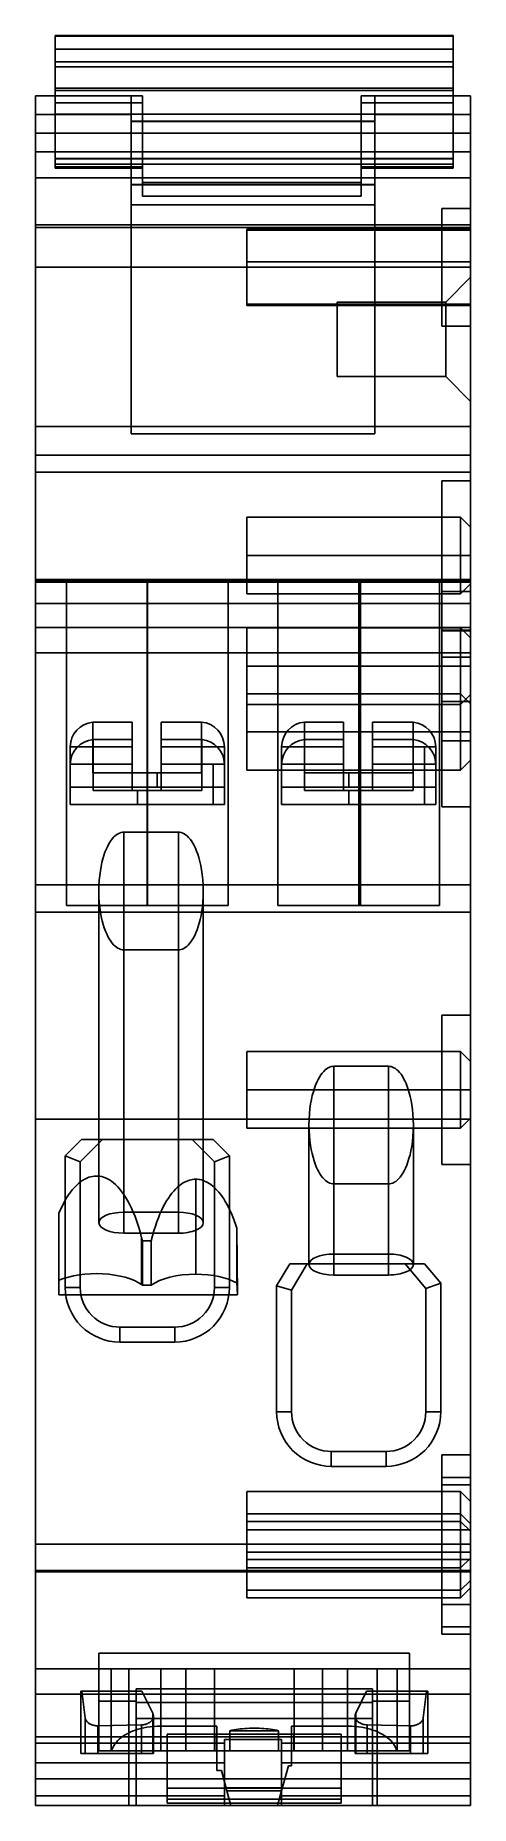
# Model space of a CAD drawing. Header units: millimetres. Extents: x -13 to 4.5, y -51.5 to 19.7.
import ezdxf

# ---------------------------------------------------------------- set-up
doc = ezdxf.new("R2010")
doc.units = ezdxf.units.MM
doc.layers.add('MAIN-1', color=7, linetype='Continuous')
doc.layers.add('MAIN-2', color=7, linetype='Continuous')

msp = doc.modelspace()

# ---------------------------------------------------------------- linework, layer by layer
at = {"layer": 'MAIN-1'}
for p, q in [((-12.2, 19.728), (-12.2, 19.726)), ((-12.2, 19.728), (-11.533, 19.728)), ((-12.2, 19.726), (-12.2, 19.718)), ((-12.2, 19.718), (-12.2, 19.703)), ((-12.2, 19.703), (-12.2, 19.679)), ((-12.2, 19.679), (-12.2, 19.647)), ((-12.2, 19.647), (-12.2, 19.603)), ((-12.2, 19.603), (-12.2, 19.547)), ((-12.2, 19.547), (-12.2, 19.477)), ((-12.2, 19.477), (-12.2, 19.391)), ((-12.2, 19.391), (-12.2, 19.286)), ((-12.2, 19.286), (-12.2, 19.162)), ((-11.533, 19.728), (-10.867, 19.728)), ((-10.867, 19.728), (-10.2, 19.728)), ((-10.2, 19.728), (-9.533, 19.728)), ((-9.533, 19.728), (-8.867, 19.728)), ((-8.867, 19.728), (-8.2, 19.728)), ((-8.2, 19.728), (-7.533, 19.728)), ((-7.533, 19.728), (-6.867, 19.728)), ((-6.867, 19.728), (-6.2, 19.728)), ((-6.2, 19.728), (-5.533, 19.728)), ((-5.533, 19.728), (-4.867, 19.728)), ((-4.867, 19.728), (-4.2, 19.728)), ((-4.2, 19.728), (-3.533, 19.728)), ((-3.533, 19.728), (-2.867, 19.728)), ((-2.867, 19.728), (-2.2, 19.728)), ((-2.2, 19.728), (-1.533, 19.728)), ((-1.533, 19.728), (-0.867, 19.728)), ((-0.867, 19.728), (-0.2, 19.728)), ((-0.2, 19.728), (0.467, 19.728)), ((0.467, 19.728), (1.133, 19.728)), ((1.133, 19.728), (1.8, 19.728)), ((1.8, 19.728), (2.467, 19.728)), ((2.467, 19.728), (3.133, 19.728)), ((3.133, 19.728), (3.8, 19.728)), ((3.8, 19.726), (3.8, 19.728)), ((3.8, 19.718), (3.8, 19.726)), ((3.8, 19.703), (3.8, 19.718)), ((3.8, 19.679), (3.8, 19.703)), ((3.8, 19.647), (3.8, 19.679)), ((3.8, 19.603), (3.8, 19.647)), ((3.8, 19.547), (3.8, 19.603)), ((3.8, 19.477), (3.8, 19.547)), ((3.8, 19.391), (3.8, 19.477)), ((3.8, 19.286), (3.8, 19.391)), ((3.8, 19.162), (3.8, 19.286)), ((-12.2, 19.162), (-12.2, 19.018)), ((-12.2, 19.018), (-12.2, 18.852)), ((-12.2, 18.852), (-12.2, 18.667)), ((3.8, 18.667), (-12.2, 18.667)), ((-12.2, 18.667), (-12.2, 18.146)), ((3.8, 19.018), (3.8, 19.162)), ((3.8, 18.852), (3.8, 19.018)), ((3.8, 18.667), (3.8, 18.852)), ((3.8, 18.146), (3.8, 18.667)), ((-12.2, 18.146), (-12.2, 17.606)), ((3.8, 17.606), (3.8, 18.146)), ((-13, 14), (-13, 17.3)), ((-9.15, 17.3), (-13, 17.3)), ((3.8, 17.606), (-12.2, 17.606)), ((-12.2, 17.606), (-12.2, 17.3)), ((-9.15, 17.3), (-9.15, 14)), ((-9.15, 17.293), (-8.7, 17.293)), ((-8.7, 17.293), (-8.7, 16.273)), ((0.1, 16.273), (0.1, 17.293)), ((0.1, 17.293), (0.65, 17.293)), ((0.65, 14), (0.65, 17.3)), ((4.5, 17.3), (0.65, 17.3)), ((3.8, 17.3), (3.8, 17.606)), ((4.5, 17.3), (4.5, 14)), ((-8.7, 17.01), (-9.15, 17.01)), ((0.65, 17.01), (0.1, 17.01)), ((-9.15, 16.273), (0.65, 16.273)), ((-9.15, 16.273), (0.65, 16.273)), ((0.65, 14), (0.65, 16.273)), ((-13, 12), (-13, 14)), ((-13, 14), (4.5, 14)), ((4.5, 14), (4.5, 12)), ((-13, -2.161), (-13, 12)), ((4.5, 12), (-13, 12)), ((4.5, -2.161), (4.5, 12)), ((-13, -2.222), (-13, -2.161)), ((-13, -2.161), (4.5, -2.161)), ((-13, -23.883), (-13, -2.222)), ((-13, -2.222), (4.5, -2.222)), ((4.5, -2.278), (-13, -2.278)), ((-13, -14.446), (-13, -2.278)), ((4.5, -2.222), (4.5, -2.161)), ((4.5, -2.278), (4.5, -2.222)), ((4.5, -14.446), (4.5, -2.278)), ((4.5, -14.446), (-13, -14.446)), ((-13, -14.446), (-13, -15.545)), ((4.5, -15.545), (4.5, -14.446)), ((4.5, -15.545), (-13, -15.545)), ((-13, -40.975), (-13, -15.545)), ((4.5, -40.975), (4.5, -15.545)), ((-13, -23.883), (-13, -42.038)), ((-11.149, -24.7), (-11.8, -25.351)), ((-10.3, -24.7), (-11.2, -25.6)), ((-5.851, -24.7), (-11.149, -24.7)), ((-5.8, -25.6), (-6.7, -24.7)), ((-5.2, -25.351), (-5.851, -24.7)), ((-11.8, -30.65), (-11.8, -25.351)), ((-11.2, -25.6), (-11.8, -25.351)), ((-11.2, -30.65), (-11.2, -25.6)), ((-5.8, -25.6), (-5.2, -25.351)), ((-5.8, -25.6), (-5.8, -30.65)), ((-5.2, -25.351), (-5.2, -30.65)), ((-2.767, -29.7), (-3.3, -30.591)), ((2.648, -29.7), (-2.767, -29.7)), ((-2.068, -29.7), (-2.7, -30.757)), ((2.7, -30.7), (1.867, -29.7)), ((3.3, -30.483), (2.648, -29.7)), ((-3.3, -35.65), (-3.3, -30.591)), ((-2.7, -30.757), (-3.3, -30.591)), ((2.7, -30.7), (3.3, -30.483)), ((3.3, -30.483), (3.3, -35.65)), ((-11.8, -30.65), (-11.2, -30.65)), ((-5.8, -30.65), (-5.2, -30.65)), ((-2.7, -35.65), (-2.7, -30.757)), ((2.7, -30.7), (2.7, -35.65)), ((-7.4, -32.25), (-9.6, -32.25)), ((-9.6, -32.25), (-9.6, -32.85)), ((-7.4, -32.85), (-7.4, -32.25)), ((-7.4, -32.85), (-9.6, -32.85)), ((-3.3, -35.65), (-2.7, -35.65)), ((2.7, -35.65), (3.3, -35.65)), ((1.1, -37.25), (-1.1, -37.25)), ((-1.1, -37.25), (-1.1, -37.85)), ((1.1, -37.85), (1.1, -37.25)), ((1.1, -37.85), (-1.1, -37.85)), ((4.5, -41.3), (4.5, -40.162)), ((4.5, -40.975), (-13, -40.975)), ((-13, -40.975), (-13, -42.09)), ((4.5, -42.09), (4.5, -40.975)), ((4.5, -42.438), (4.5, -41.3)), ((-13, -42.038), (-13, -48.984)), ((-13, -42.038), (4.5, -42.038)), ((-13, -51.5), (-13, -42.09)), ((4.5, -48.984), (4.5, -42.038)), ((-7.95, -46), (-9.95, -46)), ((-9.95, -49.3), (-9.95, -46)), ((-7.95, -46), (-0.45, -46)), ((-7.95, -46), (-7.95, -48.3)), ((1.55, -46), (-0.45, -46)), ((-0.45, -48.3), (-0.45, -46)), ((1.55, -46), (1.55, -49.3)), ((-8.971, -48.462), (-8.867, -48.428)), ((-8.867, -48.428), (-8.757, -48.398)), ((-8.757, -48.398), (-8.641, -48.371)), ((-8.641, -48.371), (-8.519, -48.348)), ((-8.519, -48.348), (-8.39, -48.328)), ((-8.39, -48.328), (-8.253, -48.313)), ((-8.253, -48.313), (-8.107, -48.303)), ((-8.107, -48.303), (-7.95, -48.3)), ((-7.95, -48.3), (-5.7, -48.3)), ((-5.7, -48.3), (-5.7, -48.631)), ((-2.7, -48.3), (-2.7, -48.631)), ((-2.7, -48.3), (-0.45, -48.3)), ((-0.45, -48.3), (-0.293, -48.303)), ((-0.293, -48.303), (-0.147, -48.313)), ((-0.147, -48.313), (-0.01, -48.328)), ((-0.01, -48.328), (0.119, -48.348)), ((0.119, -48.348), (0.241, -48.371)), ((0.241, -48.371), (0.357, -48.398)), ((0.357, -48.398), (0.467, -48.428)), ((0.467, -48.428), (0.571, -48.462)), ((-13, -48.984), (-13, -49.786)), ((-9.95, -48.984), (-13, -48.984)), ((-9.909, -49.221), (-9.878, -49.147)), ((-9.878, -49.147), (-9.84, -49.076)), ((-9.84, -49.076), (-9.795, -49.009)), ((-9.795, -49.009), (-9.745, -48.946)), ((-9.745, -48.946), (-9.689, -48.885)), ((-9.689, -48.885), (-9.629, -48.827)), ((-9.629, -48.827), (-9.563, -48.772)), ((-9.563, -48.772), (-9.493, -48.72)), ((-9.493, -48.72), (-9.417, -48.67)), ((-9.417, -48.67), (-9.338, -48.623)), ((-9.338, -48.623), (-9.253, -48.579)), ((-9.253, -48.579), (-9.164, -48.537)), ((-9.164, -48.537), (-9.07, -48.498)), ((-9.07, -48.498), (-8.971, -48.462)), ((-7.7, -51.247), (-7.7, -48.631)), ((-7.7, -48.631), (-5.7, -48.631)), ((-2.7, -48.631), (-0.7, -48.631)), ((-0.7, -51.247), (-0.7, -48.631)), ((0.571, -48.462), (0.67, -48.498)), ((0.67, -48.498), (0.764, -48.537)), ((0.764, -48.537), (0.853, -48.579)), ((0.853, -48.579), (0.938, -48.623)), ((0.938, -48.623), (1.017, -48.67)), ((1.017, -48.67), (1.093, -48.72)), ((1.093, -48.72), (1.163, -48.772)), ((1.163, -48.772), (1.229, -48.827)), ((1.229, -48.827), (1.289, -48.885)), ((1.289, -48.885), (1.345, -48.946)), ((1.345, -48.946), (1.395, -49.009)), ((1.395, -49.009), (1.44, -49.076)), ((1.44, -49.076), (1.478, -49.147)), ((1.478, -49.147), (1.509, -49.221)), ((4.5, -48.984), (1.55, -48.984)), ((4.5, -49.786), (4.5, -48.984)), ((-13, -49.786), (-13, -51.106)), ((-13, -49.786), (-7.7, -49.786)), ((-9.95, -49.3), (-9.932, -49.3)), ((-9.932, -49.3), (-9.909, -49.221)), ((-9.932, -49.3), (-7.7, -49.3)), ((-0.7, -49.3), (1.532, -49.3)), ((-0.7, -49.786), (4.5, -49.786)), ((1.509, -49.221), (1.532, -49.3)), ((1.532, -49.3), (1.55, -49.3)), ((4.5, -49.843), (4.5, -49.786)), ((4.5, -51.5), (4.5, -49.843)), ((-13, -51.106), (-13, -51.5)), ((-7.7, -51.4), (-7.7, -51.247)), ((-7.7, -51.247), (-0.7, -51.247)), ((-0.7, -51.247), (-0.7, -51.4)), ((-5.4, -51.5), (-13, -51.5)), ((-0.7, -51.4), (-7.7, -51.4)), ((-5.4, -51.4), (-5.4, -51.5)), ((-3.1, -51.5), (-5.4, -51.5)), ((-3.1, -51.5), (-3.1, -51.4)), ((4.5, -51.5), (-3.1, -51.5))]:
    msp.add_line(p, q, dxfattribs=at)
for centre, radius, start, end in [((-9.6, -30.65), 2.2, 179.99876, 270.00099), ((-9.6, -30.65), 1.6, 180.00002, 270.00013), ((-7.4, -30.65), 2.2, 269.99899, 0.00269), ((-7.4, -30.65), 1.6, 269.99985, 0.00011), ((-1.1, -35.65), 2.2, 179.9995, 270.00243), ((-1.1, -35.65), 1.6, 179.99991, 270.00013), ((1.1, -35.65), 2.2, 269.99899, 0.00269), ((1.1, -35.65), 1.6, 270.00002, 0.00011)]:
    msp.add_arc(centre, radius, start, end, dxfattribs=at)
at = {"layer": 'MAIN-2'}
for p, q in [((-12.2, 19.702), (3.8, 19.702)), ((-12.2, 19.177), (3.8, 19.177)), ((-12.2, 18.464), (3.8, 18.464)), ((-12.2, 17.515), (3.8, 17.515)), ((-12.2, 17.3), (-12.2, 17.293)), ((-12.2, 17.293), (-9.15, 17.293)), ((-12.2, 17.293), (-12.2, 17.154)), ((-12.2, 17.154), (-12.2, 17.01)), ((0.65, 17.293), (3.8, 17.293)), ((3.8, 17.293), (3.8, 17.3)), ((3.8, 17.154), (3.8, 17.293)), ((3.8, 17.01), (3.8, 17.154)), ((-9.15, 16.55), (-13, 16.55)), ((-12.2, 17.01), (-12.2, 14.44)), ((-9.15, 17.01), (-12.2, 17.01)), ((-12.2, 16.562), (3.8, 16.562)), ((3.8, 17.01), (0.65, 17.01)), ((4.5, 16.55), (0.65, 16.55)), ((3.8, 14.44), (3.8, 17.01)), ((-13, 15.8), (4.5, 15.8)), ((-13, 15.8), (4.5, 15.8)), ((-9.15, 16.273), (-9.15, 10)), ((0.65, 16.262), (-9.15, 16.262)), ((0.65, 16.262), (-9.15, 16.262)), ((-8.7, 16.273), (-8.7, 15.796)), ((-8.7, 15.796), (0.1, 15.796)), ((-8.7, 15.796), (-8.7, 13.809)), ((0.1, 15.796), (0.1, 16.273)), ((0.1, 13.809), (0.1, 15.796)), ((-13, 15.05), (4.5, 15.05)), ((-9.15, 15.05), (0.65, 15.05)), ((-12.2, 14.777), (3.8, 14.777)), ((-12.2, 14.759), (3.8, 14.759)), ((-12.2, 14.548), (3.8, 14.548)), ((-8.7, 14.445), (-12.2, 14.445)), ((-12.2, 14.44), (-12.2, 14.384)), ((-12.2, 14.44), (-8.7, 14.44)), ((-12.2, 14.384), (-8.7, 14.384)), ((3.8, 14.445), (0.1, 14.445)), ((0.1, 14.44), (3.8, 14.44)), ((0.1, 14.384), (3.8, 14.384)), ((3.8, 14.384), (3.8, 14.44)), ((-13, 14), (-13, 14)), ((-13, 14), (-13, 14)), ((-9.15, 13.726), (-9.15, 14)), ((0.65, 13.726), (-9.15, 13.726)), ((-9.15, 12.909), (-9.15, 13.726)), ((0.65, 13.72), (-9.15, 13.72)), ((0.1, 13.809), (-8.7, 13.809)), ((-8.7, 13.809), (-8.7, 13.263)), ((0.1, 13.263), (0.1, 13.809)), ((0.65, 14), (0.65, 13.726)), ((0.65, 10), (0.65, 14)), ((0.65, 13.726), (0.65, 12.909)), ((4.5, 14), (4.5, 14)), ((4.5, 14), (4.5, 14)), ((0.65, 12.909), (-9.15, 12.909)), ((-9.15, 12.909), (0.65, 12.909)), ((-8.7, 13.263), (0.1, 13.263)), ((3.35, 12.766), (3.35, 10.4)), ((3.35, 12.766), (4.5, 12.766)), ((-13, 12.105), (4.5, 12.105)), ((-4.5, 11.935), (-4.5, 11.891)), ((4.5, 11.935), (-4.5, 11.935)), ((-4.5, 11.891), (-4.5, 10.4)), ((-4.5, 11.891), (4.5, 11.891)), ((4.5, 11.891), (4.5, 11.935)), ((4.5, 10.4), (4.5, 11.891)), ((4.5, 10.4), (-13, 10.4)), ((-9.15, 10), (-9.15, 3.7)), ((-4.5, 10.622), (4.5, 10.622)), ((-4.5, 10.4), (-4.5, 8.865)), ((-4.5, 10.4), (4.5, 10.4)), ((0.65, 3.7), (0.65, 10)), ((3.35, 8.034), (3.35, 10.4)), ((3.5, 9), (4.5, 10)), ((4.5, 8.865), (4.5, 10.4)), ((4.5, 8.909), (-4.5, 8.909)), ((-4.5, 8.865), (4.5, 8.865)), ((-0.865, 9), (3.5, 9)), ((-0.865, 9), (-0.865, 7.5)), ((3.5, 9), (3.5, 7.5)), ((3.5, 7.5), (3.5, 9)), ((3.35, 8.034), (4.5, 8.034)), ((-0.865, 7.5), (-0.865, 6)), ((3.5, 6), (3.5, 7.5)), ((3.5, 6), (3.5, 7.5)), ((-0.865, 6), (3.5, 6)), ((3.5, 6), (4.5, 5)), ((4.5, 3.997), (-13, 3.997)), ((-9.15, 3.7), (0.65, 3.7)), ((4.5, 2.834), (-13, 2.834)), ((4.5, 2.16), (-13, 2.16)), ((3.35, -1.2), (3.35, 1.808)), ((3.35, 1.808), (4.5, 1.808)), ((-4.5, -1.2), (-4.5, 0.338)), ((4.1, 0.338), (-4.5, 0.338)), ((4.1, 0.338), (4.1, -1.2)), ((4.5, -0.062), (4.1, 0.338)), ((4.1, -1.2), (4.1, 0.338)), ((4.5, -0.062), (4.5, -1.2)), ((-4.5, -1.2), (-4.5, -2.738)), ((-4.5, -1.2), (4.1, -1.2)), ((-4.5, -1.2), (4.1, -1.2)), ((3.35, -2.642), (3.35, -1.2)), ((4.1, -1.2), (4.1, -2.738)), ((4.1, -1.2), (4.5, -1.2)), ((4.1, -1.2), (4.5, -1.2)), ((4.1, -1.2), (4.1, -2.738)), ((4.5, -2.278), (4.5, -1.2)), ((-13, -2.161), (-13, -2.161)), ((-13, -2.278), (-13, -2.278)), ((-13, -2.278), (-13, -2.278)), ((-13, -2.278), (-13, -2.278)), ((-11.754, -2.278), (-11.754, -15.278)), ((-11.754, -2.278), (-11.754, -15.278)), ((-8.5, -2.278), (-8.5, -15.278)), ((-8.5, -2.278), (-8.5, -15.278)), ((-8.489, -2.278), (-8.489, -15.278)), ((-8.489, -2.278), (-8.489, -15.278)), ((-5.246, -15.278), (-5.246, -2.278)), ((-5.246, -15.278), (-5.246, -2.278)), ((-4.5, -2.738), (4.1, -2.738)), ((-3.254, -2.278), (-3.254, -15.278)), ((-3.254, -2.278), (-3.254, -15.278)), ((0, -2.278), (0, -15.278)), ((0, -2.278), (0, -15.278)), ((0.07, -2.278), (0.07, -15.278)), ((0.07, -2.278), (0.07, -15.278)), ((3.254, -15.278), (3.254, -2.278)), ((3.254, -15.278), (3.254, -2.278)), ((3.35, -4.226), (3.35, -2.642)), ((4.5, -2.642), (3.35, -2.642)), ((4.1, -2.738), (4.5, -2.338)), ((4.5, -2.161), (4.5, -2.161)), ((4.5, -2.278), (4.5, -2.278)), ((4.5, -2.278), (4.5, -2.278)), ((4.5, -2.278), (4.5, -2.278)), ((4.5, -23.883), (4.5, -2.278)), ((4.5, -3.125), (-13, -3.125)), ((4.5, -4.102), (-13, -4.102)), ((-4.5, -5.65), (-4.5, -4.112)), ((4.1, -4.112), (-4.5, -4.112)), ((3.35, -4.208), (4.5, -4.208)), ((3.35, -4.226), (4.5, -4.226)), ((3.35, -7.074), (3.35, -4.226)), ((4.1, -4.112), (4.1, -5.65)), ((4.5, -4.512), (4.1, -4.112)), ((4.1, -5.65), (4.1, -4.112)), ((-13, -5.114), (4.5, -5.114)), ((-4.5, -5.65), (-4.5, -7.188)), ((-4.5, -5.65), (4.1, -5.65)), ((-4.5, -5.65), (4.1, -5.65)), ((3.35, -5.292), (4.5, -5.292)), ((4.1, -5.65), (4.1, -7.188)), ((4.1, -5.65), (4.5, -5.65)), ((4.1, -5.65), (4.5, -5.65)), ((4.1, -7.188), (4.1, -5.65)), ((4.1, -6.762), (-4.5, -6.762)), ((3.35, -8.658), (3.35, -7.074)), ((4.5, -7.074), (3.35, -7.074)), ((4.1, -6.762), (4.1, -8.3)), ((4.5, -7.162), (4.1, -6.762)), ((4.1, -6.762), (4.1, -8.3)), ((4.1, -7.188), (4.5, -6.788)), ((-4.5, -7.188), (4.1, -7.188)), ((-4.5, -7.189), (-4.5, -8.3)), ((-10.695, -7.904), (-10.695, -7.905)), ((-10.695, -7.905), (-10.695, -7.905)), ((-10.695, -7.905), (-10.695, -7.906)), ((-10.695, -7.906), (-10.695, -7.908)), ((-10.695, -7.908), (-10.695, -7.91)), ((-10.695, -7.913), (-10.667, -7.909)), ((-10.695, -7.91), (-10.695, -7.913)), ((-10.671, -7.91), (-10.695, -7.913)), ((-10.695, -7.913), (-10.695, -9.95)), ((-10.647, -7.907), (-10.671, -7.91)), ((-10.667, -7.909), (-10.639, -7.906)), ((-10.623, -7.904), (-10.647, -7.907)), ((-10.639, -7.906), (-10.611, -7.903)), ((-10.599, -7.902), (-10.623, -7.904)), ((-10.611, -7.903), (-10.583, -7.901)), ((-10.575, -7.901), (-10.599, -7.902)), ((-10.583, -7.901), (-10.555, -7.9)), ((-10.551, -7.9), (-10.575, -7.901)), ((-10.555, -7.9), (-10.527, -7.9)), ((-10.527, -7.9), (-10.551, -7.9)), ((-9.111, -7.9), (-10.527, -7.9)), ((-9.111, -7.901), (-9.111, -7.9)), ((-9.111, -7.9), (-9.111, -7.9)), ((-9.111, -7.9), (-9.111, -7.9)), ((-9.111, -7.904), (-9.111, -7.901)), ((-9.111, -7.91), (-9.111, -7.904)), ((-9.111, -7.917), (-9.111, -7.91)), ((-9.111, -7.927), (-9.111, -7.917)), ((-9.111, -7.938), (-9.111, -7.927)), ((-9.111, -7.951), (-9.111, -7.938)), ((-9.111, -7.966), (-9.111, -7.951)), ((-9.111, -7.983), (-9.111, -7.966)), ((-9.111, -8.001), (-9.111, -7.983)), ((-9.111, -8.022), (-9.111, -8.001)), ((-9.111, -8.044), (-9.111, -8.022)), ((-9.111, -8.068), (-9.111, -8.044)), ((-9.111, -8.094), (-9.111, -8.068)), ((-9.111, -8.122), (-9.111, -8.094)), ((-9.111, -8.151), (-9.111, -8.122)), ((-9.111, -8.181), (-9.111, -8.151)), ((-9.111, -8.213), (-9.111, -8.181)), ((-9.111, -8.246), (-9.111, -8.213)), ((-9.111, -8.28), (-9.111, -8.246)), ((-9.111, -8.315), (-9.111, -8.28)), ((-9.111, -8.351), (-9.111, -8.315)), ((-9.111, -8.388), (-9.111, -8.351)), ((-9.111, -8.427), (-9.111, -8.388)), ((-9.111, -8.467), (-9.111, -8.427)), ((-9.111, -8.508), (-9.111, -8.467)), ((-9.111, -8.55), (-9.111, -8.508)), ((-7.938, -7.9), (-7.938, -7.9)), ((-7.938, -7.9), (-7.938, -7.901)), ((-6.473, -7.9), (-7.938, -7.9)), ((-7.938, -7.9), (-7.938, -7.9)), ((-7.938, -7.901), (-7.938, -7.904)), ((-7.938, -7.904), (-7.938, -7.909)), ((-7.938, -7.909), (-7.938, -7.917)), ((-7.938, -7.917), (-7.938, -7.926)), ((-7.938, -7.926), (-7.938, -7.937)), ((-7.938, -7.937), (-7.938, -7.951)), ((-7.938, -7.951), (-7.938, -7.966)), ((-7.938, -7.966), (-7.938, -7.982)), ((-7.938, -7.982), (-7.938, -8.001)), ((-7.938, -8.001), (-7.938, -8.021)), ((-7.938, -8.021), (-7.938, -8.043)), ((-7.938, -8.043), (-7.938, -8.068)), ((-7.938, -8.068), (-7.938, -8.094)), ((-7.938, -8.094), (-7.938, -8.121)), ((-7.938, -8.121), (-7.938, -8.151)), ((-7.938, -8.151), (-7.938, -8.181)), ((-7.938, -8.181), (-7.938, -8.213)), ((-7.938, -8.213), (-7.938, -8.246)), ((-7.938, -8.246), (-7.938, -8.281)), ((-7.938, -8.281), (-7.938, -8.316)), ((-7.938, -8.316), (-7.938, -8.353)), ((-7.938, -8.353), (-7.938, -8.39)), ((-7.938, -8.39), (-7.938, -8.429)), ((-7.938, -8.429), (-7.938, -8.469)), ((-7.938, -8.469), (-7.938, -8.51)), ((-7.938, -8.51), (-7.938, -8.552)), ((-6.451, -7.9), (-6.473, -7.9)), ((-6.473, -7.9), (-6.451, -7.9)), ((-6.429, -7.901), (-6.451, -7.9)), ((-6.451, -7.9), (-6.429, -7.901)), ((-6.406, -7.902), (-6.429, -7.901)), ((-6.429, -7.901), (-6.406, -7.902)), ((-6.384, -7.904), (-6.406, -7.902)), ((-6.406, -7.902), (-6.384, -7.904)), ((-6.362, -7.906), (-6.384, -7.904)), ((-6.384, -7.904), (-6.362, -7.906)), ((-6.34, -7.908), (-6.362, -7.906)), ((-6.362, -7.906), (-6.34, -7.908)), ((-6.318, -7.911), (-6.34, -7.908)), ((-6.34, -7.908), (-6.318, -7.911)), ((-6.318, -7.904), (-6.318, -7.903)), ((-6.318, -7.905), (-6.318, -7.904)), ((-6.318, -7.904), (-6.318, -7.904)), ((-6.318, -7.907), (-6.318, -7.905)), ((-6.318, -7.909), (-6.318, -7.907)), ((-6.318, -7.911), (-6.318, -7.909)), ((-6.318, -7.911), (-6.318, -9.95)), ((-4.5, -8.3), (-4.5, -9.838)), ((-4.5, -8.3), (4.1, -8.3)), ((-4.5, -8.3), (4.1, -8.3)), ((-2.183, -7.903), (-2.183, -7.904)), ((-2.183, -7.904), (-2.183, -7.904)), ((-2.183, -7.904), (-2.183, -7.905)), ((-2.183, -7.905), (-2.183, -7.907)), ((-2.183, -7.907), (-2.183, -7.909)), ((-2.161, -7.908), (-2.183, -7.912)), ((-2.183, -7.912), (-2.157, -7.908)), ((-2.183, -7.909), (-2.183, -7.912)), ((-2.183, -7.912), (-2.183, -8.604)), ((-2.139, -7.906), (-2.161, -7.908)), ((-2.157, -7.908), (-2.131, -7.905)), ((-2.116, -7.904), (-2.139, -7.906)), ((-2.131, -7.905), (-2.105, -7.903)), ((-2.094, -7.902), (-2.116, -7.904)), ((-2.105, -7.903), (-2.079, -7.901)), ((-2.072, -7.901), (-2.094, -7.902)), ((-2.079, -7.901), (-2.053, -7.9)), ((-2.049, -7.9), (-2.072, -7.901)), ((-2.053, -7.9), (-2.027, -7.9)), ((-2.027, -7.9), (-2.049, -7.9)), ((-0.614, -7.9), (-2.027, -7.9)), ((-0.614, -7.901), (-0.614, -7.9)), ((-0.614, -7.9), (-0.614, -7.9)), ((-0.614, -7.9), (-0.614, -7.9)), ((-0.614, -7.905), (-0.614, -7.901)), ((-0.614, -7.911), (-0.614, -7.905)), ((-0.614, -7.919), (-0.614, -7.911)), ((-0.614, -7.929), (-0.614, -7.919)), ((-0.614, -7.941), (-0.614, -7.929)), ((-0.614, -7.956), (-0.614, -7.941)), ((-0.614, -7.972), (-0.614, -7.956)), ((-0.614, -7.99), (-0.614, -7.972)), ((-0.614, -8.01), (-0.614, -7.99)), ((-0.614, -8.032), (-0.614, -8.01)), ((-0.614, -8.057), (-0.614, -8.032)), ((-0.614, -8.083), (-0.614, -8.057)), ((-0.614, -8.111), (-0.614, -8.083)), ((-0.614, -8.141), (-0.614, -8.111)), ((-0.614, -8.172), (-0.614, -8.141)), ((-0.614, -8.205), (-0.614, -8.172)), ((-0.614, -8.239), (-0.614, -8.205)), ((-0.614, -8.274), (-0.614, -8.239)), ((-0.614, -8.31), (-0.614, -8.274)), ((-0.614, -8.348), (-0.614, -8.31)), ((-0.614, -8.387), (-0.614, -8.348)), ((-0.614, -8.427), (-0.614, -8.387)), ((-0.614, -8.469), (-0.614, -8.427)), ((-0.614, -8.512), (-0.614, -8.469)), ((-0.614, -8.556), (-0.614, -8.512)), ((0.559, -7.9), (0.559, -7.9)), ((0.559, -7.9), (0.559, -7.901)), ((2.027, -7.9), (0.559, -7.9)), ((0.559, -7.9), (0.559, -7.9)), ((0.559, -7.901), (0.559, -7.904)), ((0.559, -7.904), (0.559, -7.91)), ((0.559, -7.91), (0.559, -7.917)), ((0.559, -7.917), (0.559, -7.927)), ((0.559, -7.927), (0.559, -7.939)), ((0.559, -7.939), (0.559, -7.952)), ((0.559, -7.952), (0.559, -7.967)), ((0.559, -7.967), (0.559, -7.985)), ((0.559, -7.985), (0.559, -8.004)), ((0.559, -8.004), (0.559, -8.025)), ((0.559, -8.025), (0.559, -8.048)), ((0.559, -8.048), (0.559, -8.073)), ((0.559, -8.073), (0.559, -8.1)), ((0.559, -8.1), (0.559, -8.128)), ((0.559, -8.128), (0.559, -8.158)), ((0.559, -8.158), (0.559, -8.19)), ((0.559, -8.19), (0.559, -8.222)), ((0.559, -8.222), (0.559, -8.256)), ((0.559, -8.256), (0.559, -8.291)), ((0.559, -8.291), (0.559, -8.328)), ((0.559, -8.328), (0.559, -8.365)), ((0.559, -8.365), (0.559, -8.404)), ((0.559, -8.404), (0.559, -8.444)), ((0.559, -8.444), (0.559, -8.485)), ((0.559, -8.485), (0.559, -8.527)), ((0.559, -8.527), (0.559, -8.57)), ((2.027, -7.9), (2.051, -7.9)), ((2.051, -7.9), (2.027, -7.9)), ((2.051, -7.9), (2.074, -7.901)), ((2.074, -7.901), (2.051, -7.9)), ((2.074, -7.901), (2.098, -7.902)), ((2.098, -7.902), (2.074, -7.901)), ((2.098, -7.902), (2.122, -7.904)), ((2.122, -7.904), (2.098, -7.902)), ((2.122, -7.904), (2.146, -7.907)), ((2.146, -7.907), (2.122, -7.904)), ((2.146, -7.907), (2.17, -7.91)), ((2.17, -7.91), (2.146, -7.907)), ((2.17, -7.91), (2.193, -7.913)), ((2.193, -7.913), (2.17, -7.91)), ((2.193, -7.905), (2.193, -7.904)), ((2.193, -7.906), (2.193, -7.905)), ((2.193, -7.905), (2.193, -7.905)), ((2.193, -7.908), (2.193, -7.906)), ((2.193, -7.91), (2.193, -7.908)), ((2.193, -7.913), (2.193, -7.91)), ((2.193, -7.913), (2.193, -8.604)), ((3.35, -11.308), (3.35, -8.3)), ((4.1, -8.3), (4.1, -9.838)), ((4.1, -8.3), (4.5, -8.3)), ((4.1, -8.3), (4.5, -8.3)), ((4.1, -9.838), (4.1, -8.3)), ((-11.6, -8.9), (-9.111, -8.9)), ((-11.6, -8.9), (-11.6, -10.52)), ((-10.683, -8.603), (-10.683, -8.604)), ((-10.683, -8.604), (-10.683, -8.604)), ((-10.683, -8.604), (-10.683, -8.605)), ((-10.683, -8.605), (-10.683, -8.607)), ((-10.683, -8.607), (-10.683, -8.609)), ((-10.658, -8.608), (-10.683, -8.612)), ((-10.683, -8.609), (-10.683, -8.612)), ((-10.683, -8.612), (-10.661, -8.609)), ((-10.683, -10.65), (-10.683, -8.612)), ((-10.661, -8.609), (-10.639, -8.606)), ((-10.632, -8.605), (-10.658, -8.608)), ((-10.639, -8.606), (-10.617, -8.604)), ((-10.605, -8.603), (-10.632, -8.605)), ((-10.617, -8.604), (-10.594, -8.602)), ((-10.579, -8.601), (-10.605, -8.603)), ((-10.594, -8.602), (-10.572, -8.601)), ((-10.553, -8.6), (-10.579, -8.601)), ((-10.572, -8.601), (-10.549, -8.6)), ((-10.527, -8.6), (-10.553, -8.6)), ((-10.549, -8.6), (-10.527, -8.6)), ((-9.114, -8.6), (-10.527, -8.6)), ((-9.114, -8.6), (-9.114, -8.602)), ((-9.114, -8.6), (-9.114, -8.6)), ((-9.114, -8.6), (-9.114, -8.6)), ((-9.114, -8.602), (-9.114, -8.607)), ((-9.114, -8.607), (-9.114, -8.616)), ((-9.114, -8.616), (-9.114, -8.628)), ((-9.114, -8.628), (-9.114, -8.643)), ((-9.114, -8.643), (-9.114, -8.661)), ((-9.114, -8.661), (-9.114, -8.681)), ((-9.114, -8.681), (-9.114, -8.705)), ((-9.114, -8.705), (-9.114, -8.732)), ((-9.114, -8.732), (-9.114, -8.763)), ((-9.114, -8.763), (-9.114, -8.798)), ((-9.114, -8.798), (-9.114, -8.835)), ((-9.114, -8.835), (-9.114, -8.875)), ((-9.114, -8.875), (-9.114, -8.917)), ((-9.114, -8.917), (-9.114, -8.961)), ((-9.114, -8.961), (-9.114, -9.006)), ((-9.114, -9.006), (-9.114, -9.053)), ((-9.114, -9.053), (-9.114, -9.103)), ((-9.114, -9.103), (-9.114, -9.155)), ((-9.114, -9.155), (-9.114, -9.208)), ((-9.114, -9.208), (-9.114, -9.263)), ((-9.111, -8.592), (-9.111, -8.55)), ((-9.111, -8.635), (-9.111, -8.592)), ((-9.111, -8.679), (-9.111, -8.635)), ((-9.111, -8.722), (-9.111, -8.679)), ((-9.111, -8.766), (-9.111, -8.722)), ((-9.111, -8.811), (-9.111, -8.766)), ((-9.111, -8.855), (-9.111, -8.811)), ((-9.111, -8.9), (-9.111, -8.855)), ((-9.111, -8.9), (-9.111, -9.95)), ((-7.941, -8.6), (-7.941, -8.6)), ((-7.941, -8.601), (-7.941, -8.6)), ((-6.473, -8.6), (-7.941, -8.6)), ((-7.941, -8.6), (-7.941, -8.6)), ((-7.941, -8.604), (-7.941, -8.601)), ((-7.941, -8.609), (-7.941, -8.604)), ((-7.941, -8.617), (-7.941, -8.609)), ((-7.941, -8.626), (-7.941, -8.617)), ((-7.941, -8.637), (-7.941, -8.626)), ((-7.941, -8.65), (-7.941, -8.637)), ((-7.941, -8.665), (-7.941, -8.65)), ((-7.941, -8.681), (-7.941, -8.665)), ((-7.941, -8.699), (-7.941, -8.681)), ((-7.941, -8.719), (-7.941, -8.699)), ((-7.941, -8.741), (-7.941, -8.719)), ((-7.941, -8.765), (-7.941, -8.741)), ((-7.941, -8.791), (-7.941, -8.765)), ((-7.941, -8.818), (-7.941, -8.791)), ((-7.941, -8.848), (-7.941, -8.818)), ((-7.941, -8.878), (-7.941, -8.848)), ((-7.941, -8.91), (-7.941, -8.878)), ((-7.941, -8.943), (-7.941, -8.91)), ((-7.941, -8.977), (-7.941, -8.943)), ((-7.941, -9.012), (-7.941, -8.977)), ((-7.941, -9.048), (-7.941, -9.012)), ((-7.941, -9.086), (-7.941, -9.048)), ((-7.941, -9.125), (-7.941, -9.086)), ((-7.941, -9.166), (-7.941, -9.125)), ((-7.941, -9.207), (-7.941, -9.166)), ((-7.941, -9.249), (-7.941, -9.207)), ((-7.941, -9.292), (-7.941, -9.249)), ((-7.938, -8.552), (-7.938, -8.594)), ((-7.938, -8.594), (-7.938, -8.637)), ((-7.938, -8.637), (-7.938, -8.68)), ((-7.938, -8.68), (-7.938, -8.724)), ((-7.938, -8.724), (-7.938, -8.768)), ((-7.938, -8.768), (-7.938, -8.811)), ((-7.938, -8.811), (-7.938, -8.856)), ((-7.938, -8.856), (-7.938, -8.9)), ((-7.938, -8.9), (-5.4, -8.9)), ((-7.938, -9.95), (-7.938, -8.9)), ((-6.449, -8.6), (-6.473, -8.6)), ((-6.473, -8.6), (-6.449, -8.6)), ((-6.425, -8.601), (-6.449, -8.6)), ((-6.449, -8.6), (-6.425, -8.601)), ((-6.401, -8.602), (-6.425, -8.601)), ((-6.425, -8.601), (-6.401, -8.602)), ((-6.378, -8.604), (-6.401, -8.602)), ((-6.401, -8.602), (-6.378, -8.604)), ((-6.354, -8.607), (-6.378, -8.604)), ((-6.378, -8.604), (-6.354, -8.607)), ((-6.33, -8.61), (-6.354, -8.607)), ((-6.354, -8.607), (-6.33, -8.61)), ((-6.307, -8.613), (-6.33, -8.61)), ((-6.33, -8.61), (-6.307, -8.613)), ((-6.307, -8.605), (-6.307, -8.604)), ((-6.307, -8.606), (-6.307, -8.605)), ((-6.307, -8.605), (-6.307, -8.605)), ((-6.307, -8.608), (-6.307, -8.606)), ((-6.307, -8.61), (-6.307, -8.608)), ((-6.307, -8.613), (-6.307, -8.61)), ((-6.307, -10.65), (-6.307, -8.613)), ((-5.4, -10.52), (-5.4, -8.9)), ((-3.1, -8.9), (-0.614, -8.9)), ((-3.1, -8.9), (-3.1, -10.52)), ((-2.183, -8.603), (-2.183, -8.604)), ((-2.183, -8.604), (-2.183, -8.604)), ((-2.183, -8.604), (-2.183, -8.605)), ((-2.183, -8.605), (-2.183, -8.607)), ((-2.183, -8.607), (-2.183, -8.609)), ((-2.158, -8.608), (-2.183, -8.612)), ((-2.183, -8.609), (-2.183, -8.612)), ((-2.183, -8.612), (-2.161, -8.609)), ((-2.183, -10.65), (-2.183, -8.612)), ((-2.161, -8.609), (-2.139, -8.606)), ((-2.132, -8.605), (-2.158, -8.608)), ((-2.139, -8.606), (-2.117, -8.604)), ((-2.105, -8.603), (-2.132, -8.605)), ((-2.117, -8.604), (-2.094, -8.602)), ((-2.079, -8.601), (-2.105, -8.603)), ((-2.094, -8.602), (-2.072, -8.601)), ((-2.053, -8.6), (-2.079, -8.601)), ((-2.072, -8.601), (-2.049, -8.6)), ((-2.027, -8.6), (-2.053, -8.6)), ((-2.049, -8.6), (-2.027, -8.6)), ((-0.614, -8.6), (-2.027, -8.6)), ((-0.614, -8.6), (-0.614, -8.556)), ((-0.614, -8.6), (-0.614, -8.602)), ((-0.614, -8.6), (-0.614, -8.6)), ((-0.614, -8.6), (-0.614, -8.6)), ((-0.614, -8.602), (-0.614, -8.607)), ((-0.614, -8.607), (-0.614, -8.616)), ((-0.614, -8.616), (-0.614, -8.628)), ((-0.614, -8.628), (-0.614, -8.643)), ((-0.614, -8.643), (-0.614, -8.661)), ((-0.614, -8.661), (-0.614, -8.681)), ((-0.614, -8.681), (-0.614, -8.705)), ((-0.614, -8.705), (-0.614, -8.732)), ((-0.614, -8.732), (-0.614, -8.763)), ((-0.614, -8.763), (-0.614, -8.798)), ((-0.614, -8.798), (-0.614, -8.835)), ((-0.614, -8.835), (-0.614, -8.875)), ((-0.614, -8.875), (-0.614, -8.917)), ((-0.614, -8.917), (-0.614, -8.961)), ((-0.614, -8.961), (-0.614, -9.006)), ((-0.614, -9.006), (-0.614, -9.053)), ((-0.614, -9.053), (-0.614, -9.103)), ((-0.614, -9.103), (-0.614, -9.155)), ((-0.614, -9.155), (-0.614, -9.208)), ((-0.614, -9.208), (-0.614, -9.263)), ((0.559, -8.57), (0.559, -8.613)), ((0.559, -8.6), (0.559, -8.6)), ((0.559, -8.601), (0.559, -8.6)), ((2.027, -8.6), (0.559, -8.6)), ((0.559, -8.6), (0.559, -8.6)), ((0.559, -8.604), (0.559, -8.601)), ((0.559, -8.609), (0.559, -8.604)), ((0.559, -8.617), (0.559, -8.609)), ((0.559, -8.626), (0.559, -8.617)), ((0.559, -8.637), (0.559, -8.626)), ((0.559, -8.65), (0.559, -8.637)), ((0.559, -8.665), (0.559, -8.65)), ((0.559, -8.681), (0.559, -8.665)), ((0.559, -8.699), (0.559, -8.681)), ((0.559, -8.719), (0.559, -8.699)), ((0.559, -8.741), (0.559, -8.719)), ((0.559, -8.765), (0.559, -8.741)), ((0.559, -8.791), (0.559, -8.765)), ((0.559, -8.818), (0.559, -8.791)), ((0.559, -8.848), (0.559, -8.818)), ((0.559, -8.878), (0.559, -8.848)), ((0.559, -8.91), (0.559, -8.878)), ((0.559, -8.9), (2.65, -8.9)), ((0.559, -8.9), (3.1, -8.9)), ((0.559, -8.943), (0.559, -8.91)), ((0.559, -8.977), (0.559, -8.943)), ((0.559, -9.012), (0.559, -8.977)), ((0.559, -9.048), (0.559, -9.012)), ((0.559, -9.086), (0.559, -9.048)), ((0.559, -9.125), (0.559, -9.086)), ((0.559, -9.166), (0.559, -9.125)), ((0.559, -9.207), (0.559, -9.166)), ((0.559, -9.249), (0.559, -9.207)), ((0.559, -9.292), (0.559, -9.249)), ((2.051, -8.6), (2.027, -8.6)), ((2.027, -8.6), (2.051, -8.6)), ((2.075, -8.601), (2.051, -8.6)), ((2.051, -8.6), (2.075, -8.601)), ((2.099, -8.602), (2.075, -8.601)), ((2.075, -8.601), (2.099, -8.602)), ((2.122, -8.604), (2.099, -8.602)), ((2.099, -8.602), (2.122, -8.604)), ((2.146, -8.607), (2.122, -8.604)), ((2.122, -8.604), (2.146, -8.607)), ((2.17, -8.61), (2.146, -8.607)), ((2.146, -8.607), (2.17, -8.61)), ((2.193, -8.613), (2.17, -8.61)), ((2.17, -8.61), (2.193, -8.613)), ((2.193, -8.605), (2.193, -8.604)), ((2.193, -8.606), (2.193, -8.605)), ((2.193, -8.605), (2.193, -8.605)), ((2.193, -8.608), (2.193, -8.606)), ((2.193, -8.61), (2.193, -8.608)), ((2.193, -8.613), (2.193, -8.61)), ((2.193, -10.65), (2.193, -8.613)), ((2.65, -10.52), (2.65, -8.9)), ((3.1, -10.52), (3.1, -8.9)), ((3.35, -8.658), (4.5, -8.658)), ((-11.6, -9.6), (-9.114, -9.6)), ((-11.6, -9.6), (-11.6, -11.22)), ((-10.695, -9.95), (-10.695, -9.95)), ((-10.695, -9.95), (-9.111, -9.95)), ((-9.114, -9.263), (-9.114, -9.318)), ((-9.114, -9.318), (-9.114, -9.374)), ((-9.114, -9.374), (-9.114, -9.431)), ((-9.114, -9.431), (-9.114, -9.487)), ((-9.114, -9.487), (-9.114, -9.543)), ((-9.114, -9.543), (-9.114, -9.6)), ((-9.114, -9.6), (-9.114, -10.65)), ((-9.111, -9.95), (-9.111, -9.95)), ((-9.111, -9.95), (-9.111, -9.95)), ((-8.5, -9.95), (-9.111, -9.95)), ((-7.938, -9.95), (-8.5, -9.95)), ((-8.5, -10.52), (-8.5, -9.95)), ((-8.1, -10.52), (-8.1, -9.95)), ((-7.941, -9.335), (-7.941, -9.292)), ((-7.941, -9.379), (-7.941, -9.335)), ((-7.941, -9.423), (-7.941, -9.379)), ((-7.941, -9.467), (-7.941, -9.423)), ((-7.941, -9.511), (-7.941, -9.467)), ((-7.941, -9.555), (-7.941, -9.511)), ((-7.941, -9.6), (-7.941, -9.555)), ((-7.941, -9.6), (-5.85, -9.6)), ((-7.941, -9.6), (-5.4, -9.6)), ((-7.941, -10.65), (-7.941, -9.6)), ((-7.938, -9.95), (-7.938, -9.95)), ((-7.938, -9.95), (-6.318, -9.95)), ((-7.938, -9.95), (-7.938, -9.95)), ((-6.318, -9.95), (-6.318, -9.95)), ((-5.85, -9.6), (-5.85, -11.22)), ((-5.4, -11.22), (-5.4, -9.6)), ((-4.5, -9.838), (4.1, -9.838)), ((-3.1, -9.6), (-0.614, -9.6)), ((-3.1, -9.6), (-3.1, -11.22)), ((-2.183, -9.95), (-2.183, -9.95)), ((-2.183, -9.95), (-0.614, -9.95)), ((-0.614, -9.263), (-0.614, -9.318)), ((-0.614, -9.318), (-0.614, -9.374)), ((-0.614, -9.374), (-0.614, -9.431)), ((-0.614, -9.431), (-0.614, -9.487)), ((-0.614, -9.487), (-0.614, -9.543)), ((-0.614, -9.543), (-0.614, -9.6)), ((-0.614, -9.6), (-0.614, -10.65)), ((-0.614, -9.95), (-0.614, -9.95)), ((-0.614, -9.95), (-0.614, -9.95)), ((0, -9.95), (-0.614, -9.95)), ((-0.4, -10.52), (-0.4, -9.95)), ((0.559, -9.95), (0, -9.95)), ((0.559, -9.335), (0.559, -9.292)), ((0.559, -9.379), (0.559, -9.335)), ((0.559, -9.423), (0.559, -9.379)), ((0.559, -9.467), (0.559, -9.423)), ((0.559, -9.511), (0.559, -9.467)), ((0.559, -9.555), (0.559, -9.511)), ((0.559, -9.6), (0.559, -9.555)), ((0.559, -9.6), (2.65, -9.6)), ((0.559, -9.6), (3.1, -9.6)), ((0.559, -10.65), (0.559, -9.6)), ((0.559, -9.95), (0.559, -9.95)), ((0.559, -9.95), (2.193, -9.95)), ((0.559, -9.95), (0.559, -9.95)), ((2.193, -9.95), (2.193, -9.95)), ((2.65, -9.6), (2.65, -11.22)), ((3.1, -11.22), (3.1, -9.6)), ((4.1, -9.838), (4.5, -9.438)), ((-8.5, -10.52), (-11.6, -10.52)), ((-10.683, -10.65), (-10.683, -10.65)), ((-9.114, -10.65), (-10.683, -10.65)), ((-9.114, -10.65), (-9.114, -10.65)), ((-9.114, -10.65), (-9.114, -10.65)), ((-8.5, -10.65), (-9.114, -10.65)), ((-8.9, -10.65), (-8.9, -11.22)), ((-8.5, -10.52), (-5.4, -10.52)), ((-7.941, -10.65), (-8.5, -10.65)), ((-7.941, -10.65), (-7.941, -10.65)), ((-6.307, -10.65), (-7.941, -10.65)), ((-7.941, -10.65), (-7.941, -10.65)), ((-6.307, -10.65), (-6.307, -10.65)), ((-3.1, -10.52), (0, -10.52)), ((-2.183, -10.65), (-2.183, -10.65)), ((-0.614, -10.65), (-2.183, -10.65)), ((-0.614, -10.65), (-0.614, -10.65)), ((-0.614, -10.65), (-0.614, -10.65)), ((0, -10.65), (-0.614, -10.65)), ((-0.4, -10.65), (-0.4, -11.22)), ((3.1, -10.52), (0, -10.52)), ((0.559, -10.65), (0, -10.65)), ((0.559, -10.65), (0.559, -10.65)), ((2.193, -10.65), (0.559, -10.65)), ((0.559, -10.65), (0.559, -10.65)), ((2.193, -10.65), (2.193, -10.65)), ((-11.6, -11.22), (-8.5, -11.22)), ((-5.4, -11.22), (-8.5, -11.22)), ((-3.1, -11.22), (0, -11.22)), ((3.1, -11.22), (0, -11.22)), ((3.35, -11.308), (4.5, -11.308)), ((-10.006, -12.733), (-10.058, -12.822)), ((-9.952, -12.654), (-10.006, -12.733)), ((-9.897, -12.584), (-9.952, -12.654)), ((-9.841, -12.523), (-9.897, -12.584)), ((-9.784, -12.47), (-9.841, -12.523)), ((-9.727, -12.427), (-9.784, -12.47)), ((-9.67, -12.393), (-9.727, -12.427)), ((-9.614, -12.367), (-9.67, -12.393)), ((-9.558, -12.348), (-9.614, -12.367)), ((-9.504, -12.338), (-9.558, -12.348)), ((-9.45, -12.335), (-9.504, -12.338)), ((-9.45, -12.335), (-7.25, -12.335)), ((-9.45, -27.624), (-9.45, -12.335)), ((-7.194, -12.338), (-7.25, -12.335)), ((-7.25, -12.335), (-7.25, -27.624)), ((-7.137, -12.35), (-7.194, -12.338)), ((-7.078, -12.37), (-7.137, -12.35)), ((-7.019, -12.398), (-7.078, -12.37)), ((-6.96, -12.436), (-7.019, -12.398)), ((-6.901, -12.484), (-6.96, -12.436)), ((-6.841, -12.541), (-6.901, -12.484)), ((-6.783, -12.608), (-6.841, -12.541)), ((-6.726, -12.685), (-6.783, -12.608)), ((-6.671, -12.771), (-6.726, -12.685)), ((-6.618, -12.868), (-6.671, -12.771)), ((-10.287, -13.405), (-10.325, -13.553)), ((-10.246, -13.268), (-10.287, -13.405)), ((-10.202, -13.142), (-10.246, -13.268)), ((-10.156, -13.025), (-10.202, -13.142)), ((-10.108, -12.919), (-10.156, -13.025)), ((-10.058, -12.822), (-10.108, -12.919)), ((-6.566, -12.974), (-6.618, -12.868)), ((-6.517, -13.091), (-6.566, -12.974)), ((-6.471, -13.218), (-6.517, -13.091)), ((-6.427, -13.357), (-6.471, -13.218)), ((-6.386, -13.508), (-6.427, -13.357)), ((-6.35, -13.67), (-6.386, -13.508)), ((-10.414, -14.069), (-10.433, -14.266)), ((-10.389, -13.884), (-10.414, -14.069)), ((-10.359, -13.713), (-10.389, -13.884)), ((-10.325, -13.553), (-10.359, -13.713)), ((-6.318, -13.846), (-6.35, -13.67)), ((-6.29, -14.037), (-6.318, -13.846)), ((-6.269, -14.245), (-6.29, -14.037)), ((-6.255, -14.469), (-6.269, -14.245)), ((4.5, -14.446), (-13, -14.446)), ((-10.446, -14.478), (-10.45, -14.7)), ((-10.45, -14.7), (-10.445, -14.932)), ((-10.45, -14.701), (-10.45, -28.046)), ((-10.433, -14.266), (-10.446, -14.478)), ((-10.445, -14.932), (-10.431, -15.156)), ((-6.267, -15.135), (-6.254, -14.923)), ((-6.25, -14.701), (-6.255, -14.469)), ((-6.254, -14.923), (-6.25, -14.701)), ((-6.25, -28.046), (-6.25, -14.701)), ((4.5, -15.545), (-13, -15.545)), ((-8.5, -15.278), (-11.754, -15.278)), ((-10.431, -15.156), (-10.41, -15.365)), ((-10.41, -15.365), (-10.382, -15.556)), ((-10.382, -15.556), (-10.35, -15.731)), ((-8.5, -15.278), (-5.246, -15.278)), ((-6.341, -15.689), (-6.311, -15.517)), ((-6.311, -15.517), (-6.286, -15.333)), ((-6.286, -15.333), (-6.267, -15.135)), ((0, -15.278), (-3.254, -15.278)), ((0, -15.278), (3.254, -15.278)), ((-10.35, -15.731), (-10.314, -15.894)), ((-10.314, -15.894), (-10.273, -16.044)), ((-10.273, -16.044), (-10.229, -16.183)), ((-10.229, -16.183), (-10.183, -16.311)), ((-10.183, -16.311), (-10.134, -16.428)), ((-6.592, -16.483), (-6.544, -16.376)), ((-6.544, -16.376), (-6.498, -16.26)), ((-6.498, -16.26), (-6.454, -16.133)), ((-6.454, -16.133), (-6.413, -15.996)), ((-6.413, -15.996), (-6.375, -15.848)), ((-6.375, -15.848), (-6.341, -15.689)), ((-10.134, -16.428), (-10.082, -16.534)), ((-10.082, -16.534), (-10.029, -16.63)), ((-10.029, -16.63), (-9.974, -16.717)), ((-9.974, -16.717), (-9.917, -16.793)), ((-9.917, -16.793), (-9.859, -16.86)), ((-9.859, -16.86), (-9.799, -16.918)), ((-9.799, -16.918), (-9.74, -16.965)), ((-9.74, -16.965), (-9.681, -17.003)), ((-9.681, -17.003), (-9.622, -17.032)), ((-9.622, -17.032), (-9.563, -17.052)), ((-9.563, -17.052), (-9.506, -17.063)), ((-9.506, -17.063), (-9.45, -17.067)), ((-7.25, -17.067), (-9.45, -17.067)), ((-9.45, -17.067), (-9.45, -28.469)), ((-7.25, -17.067), (-7.196, -17.064)), ((-7.25, -28.469), (-7.25, -17.067)), ((-7.196, -17.064), (-7.142, -17.053)), ((-7.142, -17.053), (-7.086, -17.035)), ((-7.086, -17.035), (-7.03, -17.009)), ((-7.03, -17.009), (-6.973, -16.974)), ((-6.973, -16.974), (-6.916, -16.931)), ((-6.916, -16.931), (-6.859, -16.879)), ((-6.859, -16.879), (-6.803, -16.817)), ((-6.803, -16.817), (-6.748, -16.747)), ((-6.748, -16.747), (-6.694, -16.668)), ((-6.694, -16.668), (-6.642, -16.58)), ((-6.642, -16.58), (-6.592, -16.483)), ((3.35, -22.7), (3.35, -19.692)), ((3.35, -19.692), (4.5, -19.692)), ((-4.5, -22.7), (-4.5, -21.162)), ((4.1, -21.162), (-4.5, -21.162)), ((4.1, -21.162), (4.1, -22.7)), ((4.5, -21.562), (4.1, -21.162)), ((4.1, -22.7), (4.1, -21.162)), ((-1.524, -22.102), (-1.467, -22.026)), ((-1.467, -22.026), (-1.408, -21.958)), ((-1.408, -21.958), (-1.349, -21.901)), ((-1.349, -21.901), (-1.29, -21.854)), ((-1.29, -21.854), (-1.231, -21.816)), ((-1.231, -21.816), (-1.172, -21.787)), ((-1.172, -21.787), (-1.113, -21.767)), ((-1.113, -21.767), (-1.056, -21.756)), ((-1.056, -21.756), (-1, -21.752)), ((-1, -29.306), (-1, -21.752)), ((-1, -21.752), (1.2, -21.752)), ((1.2, -21.752), (1.254, -21.755)), ((1.2, -21.752), (1.2, -29.306)), ((1.254, -21.755), (1.308, -21.766)), ((1.308, -21.766), (1.364, -21.784)), ((1.364, -21.784), (1.42, -21.81)), ((1.42, -21.81), (1.477, -21.845)), ((1.477, -21.845), (1.534, -21.888)), ((1.534, -21.888), (1.591, -21.94)), ((1.591, -21.94), (1.647, -22.002)), ((1.647, -22.002), (1.702, -22.072)), ((1.702, -22.072), (1.756, -22.151)), ((-4.5, -22.7), (-4.5, -24.238)), ((-4.5, -22.7), (4.1, -22.7)), ((-4.5, -22.7), (4.1, -22.7)), ((-1.864, -22.925), (-1.823, -22.775)), ((-1.823, -22.775), (-1.779, -22.636)), ((-1.779, -22.636), (-1.733, -22.508)), ((-1.733, -22.508), (-1.684, -22.391)), ((-1.684, -22.391), (-1.632, -22.285)), ((-1.632, -22.285), (-1.579, -22.189)), ((-1.579, -22.189), (-1.524, -22.102)), ((1.756, -22.151), (1.808, -22.239)), ((1.808, -22.239), (1.858, -22.336)), ((1.858, -22.336), (1.906, -22.443)), ((1.906, -22.443), (1.952, -22.56)), ((1.952, -22.56), (1.996, -22.686)), ((1.996, -22.686), (2.037, -22.823)), ((3.35, -25.708), (3.35, -22.7)), ((4.1, -22.7), (4.1, -24.238)), ((4.1, -22.7), (4.5, -22.7)), ((4.1, -22.7), (4.5, -22.7)), ((4.1, -22.7), (4.1, -24.238)), ((-1.981, -23.663), (-1.96, -23.455)), ((-1.96, -23.455), (-1.933, -23.264)), ((-1.933, -23.264), (-1.9, -23.088)), ((-1.9, -23.088), (-1.864, -22.925)), ((2.037, -22.823), (2.075, -22.971)), ((2.075, -22.971), (2.109, -23.13)), ((2.109, -23.13), (2.139, -23.302)), ((2.139, -23.302), (2.164, -23.486)), ((2.164, -23.486), (2.183, -23.684)), ((-13, -23.883), (4.5, -23.883)), ((-2, -24.119), (-1.995, -23.887)), ((-2, -24.118), (-2, -29.728)), ((-1.996, -24.34), (-2, -24.119)), ((-1.995, -23.887), (-1.981, -23.663)), ((2.183, -23.684), (2.196, -23.896)), ((2.2, -24.118), (2.195, -24.35)), ((2.196, -23.896), (2.2, -24.118)), ((2.2, -29.728), (2.2, -24.118)), ((4.1, -24.238), (4.5, -23.838)), ((4.5, -42.038), (4.5, -23.883)), ((-11.8, -25.351), (-11.149, -24.7)), ((-10.3, -24.7), (-10.3, -24.7)), ((-10.3, -24.7), (-10.3, -24.7)), ((-6.7, -24.7), (-6.7, -24.7)), ((-6.7, -24.7), (-6.7, -24.7)), ((-5.851, -24.7), (-5.2, -25.351)), ((-4.5, -24.238), (4.1, -24.238)), ((-1.983, -24.552), (-1.996, -24.34)), ((-1.964, -24.75), (-1.983, -24.552)), ((-1.939, -24.935), (-1.964, -24.75)), ((2.16, -24.782), (2.133, -24.973)), ((2.181, -24.573), (2.16, -24.782)), ((2.195, -24.35), (2.181, -24.573)), ((-11.8, -30.65), (-11.8, -25.351)), ((-11.2, -25.6), (-11.8, -25.351)), ((-11.2, -25.6), (-11.2, -25.6)), ((-11.2, -25.6), (-11.2, -25.6)), ((-5.8, -25.6), (-5.2, -25.351)), ((-5.8, -25.6), (-5.8, -25.6)), ((-5.8, -25.6), (-5.8, -25.6)), ((-5.2, -25.351), (-5.2, -30.65)), ((-1.909, -25.106), (-1.939, -24.935)), ((-1.875, -25.265), (-1.909, -25.106)), ((-1.837, -25.413), (-1.875, -25.265)), ((-1.796, -25.55), (-1.837, -25.413)), ((-1.752, -25.677), (-1.796, -25.55)), ((1.979, -25.601), (1.933, -25.728)), ((2.023, -25.462), (1.979, -25.601)), ((2.064, -25.311), (2.023, -25.462)), ((2.1, -25.148), (2.064, -25.311)), ((2.133, -24.973), (2.1, -25.148)), ((-11.174, -26.391), (-11.093, -26.335)), ((-11.093, -26.335), (-11.013, -26.289)), ((-11.013, -26.289), (-10.934, -26.251)), ((-10.934, -26.251), (-10.857, -26.22)), ((-10.857, -26.22), (-10.78, -26.197)), ((-10.78, -26.197), (-10.705, -26.181)), ((-10.705, -26.181), (-10.631, -26.171)), ((-10.631, -26.171), (-10.558, -26.167)), ((-10.558, -26.167), (-10.484, -26.17)), ((-10.484, -26.17), (-10.41, -26.178)), ((-10.41, -26.178), (-10.335, -26.193)), ((-10.335, -26.193), (-10.26, -26.215)), ((-10.26, -26.215), (-10.182, -26.244)), ((-10.182, -26.244), (-10.104, -26.281)), ((-10.104, -26.281), (-10.025, -26.325)), ((-10.025, -26.325), (-9.944, -26.379)), ((-6.809, -26.334), (-6.875, -26.356)), ((-6.743, -26.317), (-6.809, -26.334)), ((-6.679, -26.305), (-6.743, -26.317)), ((-6.615, -26.298), (-6.679, -26.305)), ((-6.551, -26.295), (-6.615, -26.298)), ((-6.551, -26.295), (-6.493, -26.297)), ((-6.551, -30.117), (-6.551, -26.295)), ((-6.493, -26.297), (-6.435, -26.303)), ((-6.435, -26.303), (-6.376, -26.313)), ((-6.376, -26.313), (-6.318, -26.327)), ((-6.318, -26.327), (-6.258, -26.345)), ((-6.258, -26.345), (-6.198, -26.368)), ((-1.706, -25.793), (-1.752, -25.677)), ((-1.658, -25.9), (-1.706, -25.793)), ((-1.608, -25.997), (-1.658, -25.9)), ((-1.556, -26.085), (-1.608, -25.997)), ((-1.502, -26.165), (-1.556, -26.085)), ((-1.447, -26.235), (-1.502, -26.165)), ((-1.391, -26.296), (-1.447, -26.235)), ((-1.334, -26.348), (-1.391, -26.296)), ((-1.277, -26.392), (-1.334, -26.348)), ((1.549, -26.335), (1.49, -26.383)), ((1.608, -26.278), (1.549, -26.335)), ((1.667, -26.211), (1.608, -26.278)), ((1.724, -26.134), (1.667, -26.211)), ((1.779, -26.048), (1.724, -26.134)), ((1.832, -25.952), (1.779, -26.048)), ((1.884, -25.845), (1.832, -25.952)), ((1.933, -25.728), (1.884, -25.845)), ((3.35, -25.708), (4.5, -25.708)), ((-11.826, -27.187), (-11.747, -27.051)), ((-11.747, -27.051), (-11.667, -26.926)), ((-11.667, -26.926), (-11.586, -26.811)), ((-11.586, -26.811), (-11.504, -26.707)), ((-11.504, -26.707), (-11.421, -26.613)), ((-11.421, -26.613), (-11.338, -26.529)), ((-11.338, -26.529), (-11.256, -26.455)), ((-11.256, -26.455), (-11.174, -26.391)), ((-9.944, -26.379), (-9.863, -26.441)), ((-9.863, -26.441), (-9.781, -26.513)), ((-9.781, -26.513), (-9.698, -26.594)), ((-9.698, -26.594), (-9.616, -26.686)), ((-9.616, -26.686), (-9.534, -26.788)), ((-9.534, -26.788), (-9.453, -26.899)), ((-9.453, -26.899), (-9.372, -27.022)), ((-9.372, -27.022), (-9.293, -27.155)), ((-7.653, -27.056), (-7.723, -27.166)), ((-7.582, -26.954), (-7.653, -27.056)), ((-7.511, -26.86), (-7.582, -26.954)), ((-7.439, -26.774), (-7.511, -26.86)), ((-7.367, -26.696), (-7.439, -26.774)), ((-7.294, -26.625), (-7.367, -26.696)), ((-7.222, -26.563), (-7.294, -26.625)), ((-7.151, -26.507), (-7.222, -26.563)), ((-7.08, -26.459), (-7.151, -26.507)), ((-7.01, -26.419), (-7.08, -26.459)), ((-6.942, -26.384), (-7.01, -26.419)), ((-6.875, -26.356), (-6.942, -26.384)), ((-6.198, -26.368), (-6.137, -26.395)), ((-6.137, -26.395), (-6.075, -26.428)), ((-6.075, -26.428), (-6.012, -26.466)), ((-6.012, -26.466), (-5.948, -26.51)), ((-5.948, -26.51), (-5.883, -26.56)), ((-5.883, -26.56), (-5.818, -26.616)), ((-5.818, -26.616), (-5.752, -26.679)), ((-5.752, -26.679), (-5.686, -26.747)), ((-5.686, -26.747), (-5.621, -26.823)), ((-5.621, -26.823), (-5.556, -26.904)), ((-5.556, -26.904), (-5.492, -26.993)), ((-5.492, -26.993), (-5.428, -27.088)), ((-1.22, -26.426), (-1.277, -26.392)), ((-1.164, -26.452), (-1.22, -26.426)), ((-1.108, -26.471), (-1.164, -26.452)), ((-1.054, -26.481), (-1.108, -26.471)), ((-1, -26.484), (-1.054, -26.481)), ((1.2, -26.484), (-1, -26.484)), ((-1, -26.484), (-1, -30.151)), ((1.256, -26.481), (1.2, -26.484)), ((1.2, -30.151), (1.2, -26.484)), ((1.313, -26.469), (1.256, -26.481)), ((1.372, -26.449), (1.313, -26.469)), ((1.431, -26.421), (1.372, -26.449)), ((1.49, -26.383), (1.431, -26.421)), ((-12.054, -27.662), (-11.98, -27.492)), ((-12.054, -27.662), (-12.053, -30.948)), ((-12.054, -27.662), (-12.054, -30.361)), ((-11.98, -27.492), (-11.904, -27.334)), ((-11.904, -27.334), (-11.826, -27.187)), ((-7.25, -27.624), (-9.45, -27.624)), ((-9.293, -27.155), (-9.215, -27.299)), ((-9.215, -27.299), (-9.139, -27.455)), ((-9.139, -27.455), (-9.065, -27.623)), ((-9.065, -27.623), (-8.992, -27.802)), ((-7.992, -27.695), (-8.055, -27.851)), ((-7.927, -27.55), (-7.992, -27.695)), ((-7.86, -27.413), (-7.927, -27.55)), ((-7.792, -27.285), (-7.86, -27.413)), ((-7.723, -27.166), (-7.792, -27.285)), ((-5.428, -27.088), (-5.364, -27.19)), ((-5.364, -27.19), (-5.302, -27.299)), ((-5.302, -27.299), (-5.241, -27.415)), ((-5.241, -27.415), (-5.18, -27.538)), ((-5.18, -27.538), (-5.121, -27.669)), ((-5.121, -27.669), (-5.064, -27.807)), ((-9.45, -28.469), (-7.25, -28.469)), ((-8.992, -27.802), (-8.922, -27.995)), ((-8.922, -27.995), (-8.855, -28.2)), ((-8.855, -28.2), (-8.791, -28.419)), ((-8.791, -28.419), (-8.73, -28.652)), ((-8.234, -28.376), (-8.289, -28.573)), ((-8.177, -28.191), (-8.234, -28.376)), ((-8.117, -28.016), (-8.177, -28.191)), ((-8.055, -27.851), (-8.117, -28.016)), ((-5.064, -27.807), (-5.007, -27.954)), ((-5.007, -27.954), (-4.953, -28.108)), ((-4.953, -28.108), (-4.9, -28.27)), ((-4.9, -28.27), (-4.876, -30.948)), ((-4.9, -30.47), (-4.9, -28.27)), ((-8.73, -28.652), (-8.697, -28.78)), ((-8.73, -30.538), (-8.73, -28.652)), ((-8.697, -28.78), (-8.34, -28.78)), ((-8.697, -30.561), (-8.697, -28.78)), ((-8.289, -28.573), (-8.34, -28.78)), ((-8.34, -28.78), (-8.34, -30.561)), ((-3.3, -30.591), (-2.767, -29.7)), ((-2.068, -29.7), (-2.068, -29.7)), ((-2.068, -29.7), (-2.068, -29.7)), ((1.2, -29.306), (-1, -29.306)), ((1.867, -29.7), (1.867, -29.7)), ((1.867, -29.7), (1.867, -29.7)), ((2.648, -29.7), (3.3, -30.483)), ((-12.054, -30.361), (-12.053, -30.948)), ((-8.697, -30.561), (-8.73, -30.538)), ((-8.34, -30.561), (-8.697, -30.561)), ((-4.876, -30.948), (-4.9, -30.47)), ((-3.3, -35.65), (-3.3, -30.591)), ((-2.7, -30.757), (-3.3, -30.591)), ((-1, -30.151), (1.2, -30.151)), ((2.7, -30.7), (3.3, -30.483)), ((3.3, -30.483), (3.3, -35.65)), ((-4.876, -30.948), (-12.053, -30.948)), ((-11.2, -30.65), (-11.8, -30.65)), ((-11.2, -30.65), (-11.2, -30.65)), ((-11.2, -30.65), (-11.2, -30.65)), ((-5.2, -30.65), (-5.8, -30.65)), ((-5.8, -30.65), (-5.8, -30.65)), ((-5.8, -30.65), (-5.8, -30.65)), ((-2.7, -30.757), (-2.7, -30.757)), ((-2.7, -30.757), (-2.7, -30.757)), ((2.7, -30.7), (2.7, -30.7)), ((2.7, -30.7), (2.7, -30.7)), ((-9.6, -32.85), (-9.6, -32.25)), ((-9.6, -32.25), (-9.6, -32.25)), ((-9.6, -32.25), (-9.6, -32.25)), ((-7.4, -32.25), (-7.4, -32.85)), ((-7.4, -32.25), (-7.4, -32.25)), ((-7.4, -32.25), (-7.4, -32.25)), ((-7.4, -32.85), (-9.6, -32.85)), ((-2.7, -35.65), (-3.3, -35.65)), ((-2.7, -35.65), (-2.7, -35.65)), ((-2.7, -35.65), (-2.7, -35.65)), ((3.3, -35.65), (2.7, -35.65)), ((2.7, -35.65), (2.7, -35.65)), ((2.7, -35.65), (2.7, -35.65)), ((-1.1, -37.85), (-1.1, -37.25)), ((-1.1, -37.25), (-1.1, -37.25)), ((-1.1, -37.25), (-1.1, -37.25)), ((1.1, -37.25), (1.1, -37.25)), ((1.1, -37.25), (1.1, -37.85)), ((1.1, -37.25), (1.1, -37.25)), ((3.35, -38.292), (3.35, -37.392)), ((3.35, -37.392), (4.5, -37.392)), ((1.1, -37.85), (-1.1, -37.85)), ((3.35, -41.3), (3.35, -38.292)), ((3.35, -38.292), (4.5, -38.292)), ((-4.5, -39.811), (-4.5, -38.862)), ((4.1, -38.862), (-4.5, -38.862)), ((4.5, -38.592), (3.35, -38.592)), ((3.35, -41.6), (3.35, -38.592)), ((4.5, -38.592), (3.35, -38.592)), ((4.1, -38.862), (4.1, -40.4)), ((4.5, -39.262), (4.1, -38.862)), ((4.1, -40.4), (4.1, -38.862)), ((-4.5, -41.3), (-4.5, -39.762)), ((4.1, -39.762), (-4.5, -39.762)), ((4.1, -39.762), (4.1, -41.3)), ((4.5, -40.162), (4.1, -39.762)), ((4.1, -39.762), (4.1, -41.3)), ((4.1, -40.062), (-4.5, -40.062)), ((-4.5, -40.4), (4.1, -40.4)), ((-4.5, -40.4), (4.1, -40.4)), ((4.1, -40.062), (4.1, -41.6)), ((4.5, -40.462), (4.1, -40.062)), ((4.1, -40.062), (4.1, -41.6)), ((4.1, -40.4), (4.1, -41.938)), ((4.1, -40.4), (4.5, -40.4)), ((4.1, -40.4), (4.5, -40.4)), ((4.1, -41.938), (4.1, -40.4)), ((4.5, -40.975), (-13, -40.975)), ((-4.5, -41.3), (-4.5, -42.838)), ((-4.5, -41.3), (4.1, -41.3)), ((-4.5, -41.3), (4.1, -41.3)), ((3.35, -44.308), (3.35, -41.3)), ((4.1, -41.3), (4.5, -41.3)), ((4.1, -41.3), (4.1, -42.838)), ((4.1, -42.838), (4.1, -41.3)), ((4.1, -41.3), (4.5, -41.3)), ((-4.5, -41.6), (4.1, -41.6)), ((-4.5, -41.6), (4.1, -41.6)), ((-4.5, -41.938), (4.1, -41.938)), ((4.5, -41.6), (3.35, -41.6)), ((4.5, -41.6), (3.35, -41.6)), ((4.5, -41.6), (3.35, -41.6)), ((4.5, -41.6), (3.35, -41.6)), ((3.35, -44.608), (3.35, -41.6)), ((4.1, -41.938), (4.5, -41.538)), ((4.1, -41.6), (4.1, -43.138)), ((4.1, -41.6), (4.5, -41.6)), ((4.1, -41.6), (4.5, -41.6)), ((4.1, -43.138), (4.1, -41.6)), ((4.5, -42.09), (-13, -42.09)), ((4.5, -42.09), (-13, -42.09)), ((4.1, -42.838), (4.5, -42.438)), ((4.5, -49.843), (4.5, -42.09)), ((-4.5, -42.838), (4.1, -42.838)), ((-4.5, -42.839), (-4.5, -43.138)), ((-4.5, -43.138), (4.1, -43.138)), ((3.35, -43.408), (4.5, -43.408)), ((4.1, -43.138), (4.5, -42.738)), ((3.35, -44.308), (4.5, -44.308)), ((3.35, -44.608), (4.5, -44.608)), ((3.35, -44.608), (4.5, -44.608)), ((-10.45, -45.373), (-10.45, -47.3)), ((-10.45, -45.373), (-10.45, -45.373)), ((2.05, -45.373), (-10.45, -45.373)), ((2.05, -47.3), (2.05, -45.373)), ((2.05, -45.373), (2.05, -45.373)), ((-13, -46), (-13, -46)), ((-13, -46), (-9.95, -46)), ((-9.95, -46), (-9.95, -46)), ((-9.95, -46), (-9.95, -46)), ((-9.95, -46), (-9.95, -46)), ((-9.95, -46), (-9.95, -46)), ((-9.25, -46), (-9.25, -46)), ((-9.25, -46.129), (-9.25, -46)), ((-9.25, -46.257), (-9.25, -46.129)), ((-9.25, -46.386), (-9.25, -46.257)), ((-7.95, -46), (-7.95, -46)), ((-7.95, -46), (-7.95, -46)), ((-7.95, -49.3), (-7.95, -46)), ((-7.95, -46), (-7.95, -46)), ((-7.95, -46), (-7.95, -46)), ((-7.95, -48.3), (-7.95, -46)), ((-6.95, -49.3), (-6.95, -46)), ((-6.95, -49.3), (-6.95, -46)), ((-5.8, -46), (-5.8, -49.3)), ((-5.8, -49.3), (-5.8, -46)), ((-2.6, -49.3), (-2.6, -46)), ((-2.6, -46), (-2.6, -49.3)), ((-1.45, -49.3), (-1.45, -46)), ((-1.45, -49.3), (-1.45, -46)), ((-0.45, -46), (-0.45, -46)), ((-0.45, -49.3), (-0.45, -46)), ((-0.45, -46), (-0.45, -46)), ((-0.45, -46), (-0.45, -48.3)), ((0.75, -46), (0.75, -46)), ((0.75, -46), (0.75, -51.5)), ((1.55, -46), (1.55, -46)), ((1.55, -46), (1.55, -46)), ((1.55, -46), (1.55, -46)), ((1.55, -46), (1.55, -46)), ((1.55, -46), (4.5, -46)), ((4.5, -46), (4.5, -46)), ((-11.177, -46.9), (-9.25, -46.9)), ((-11.177, -49.4), (-11.177, -46.9)), ((-11.131, -46.9), (-10.999, -47.969)), ((-9.25, -46.514), (-9.25, -46.386)), ((-9.25, -46.643), (-9.25, -46.514)), ((-9.248, -46.771), (-9.25, -46.643)), ((-9.25, -46.9), (-9.248, -46.771)), ((-9.25, -46.9), (-9.247, -46.9)), ((-9.249, -46.9), (-9.25, -46.9)), ((-9.25, -46.9), (-9.25, -46.9)), ((-9.248, -46.9), (-9.249, -46.9)), ((-9.249, -46.9), (-9.249, -46.9)), ((-9.247, -46.9), (-9.248, -46.9)), ((-9.247, -46.9), (-9.247, -46.9)), ((-9.246, -49.4), (-9.246, -46.9)), ((-9.171, -46.9), (-9.243, -46.9)), ((-9.096, -46.9), (-9.171, -46.9)), ((-9.02, -46.9), (-9.096, -46.9)), ((-8.944, -46.9), (-9.02, -46.9)), ((-8.95, -46.8), (-8.95, -47.346)), ((0.55, -46.8), (-8.95, -46.8)), ((-8.869, -46.9), (-8.944, -46.9)), ((-8.793, -46.9), (-8.869, -46.9)), ((-8.718, -46.9), (-8.793, -46.9)), ((-8.718, -46.9), (-8.282, -47.786)), ((0.318, -46.9), (-0.118, -47.786)), ((0.75, -46.9), (0.318, -46.9)), ((0.55, -47.346), (0.55, -46.8)), ((0.75, -46.9), (2.777, -46.9)), ((0.75, -46.9), (0.75, -46.9)), ((2.731, -46.9), (2.599, -47.969)), ((2.777, -49.4), (2.777, -46.9)), ((-13, -47.011), (4.5, -47.011)), ((-10.45, -47.3), (-10.45, -49.3)), ((-8.95, -47.3), (-10.45, -47.3)), ((-8.95, -48), (-8.95, -47.346)), ((-8.95, -47.346), (0.55, -47.346)), ((2.05, -47.3), (0.55, -47.3)), ((0.55, -48), (0.55, -47.346)), ((2.05, -49.3), (2.05, -47.3)), ((-10.996, -47.991), (-10.999, -47.969)), ((-10.999, -47.969), (-10.999, -49.4)), ((-10.99, -48.012), (-10.996, -47.991)), ((-10.983, -48.033), (-10.99, -48.012)), ((-10.974, -48.053), (-10.983, -48.033)), ((-10.963, -48.073), (-10.974, -48.053)), ((-10.951, -48.092), (-10.963, -48.073)), ((-10.937, -48.111), (-10.951, -48.092)), ((-10.922, -48.129), (-10.937, -48.111)), ((-10.905, -48.145), (-10.922, -48.129)), ((-10.888, -48.161), (-10.905, -48.145)), ((-10.869, -48.176), (-10.888, -48.161)), ((-10.85, -48.19), (-10.869, -48.176)), ((-10.829, -48.204), (-10.85, -48.19)), ((-10.808, -48.216), (-10.829, -48.204)), ((-10.787, -48.227), (-10.808, -48.216)), ((-10.764, -48.237), (-10.787, -48.227)), ((-10.742, -48.246), (-10.764, -48.237)), ((-10.719, -48.255), (-10.742, -48.246)), ((-10.695, -48.262), (-10.719, -48.255)), ((-10.671, -48.269), (-10.695, -48.262)), ((-10.648, -48.274), (-10.671, -48.269)), ((-10.623, -48.279), (-10.648, -48.274)), ((-10.599, -48.283), (-10.623, -48.279)), ((-10.575, -48.286), (-10.599, -48.283)), ((-10.55, -48.288), (-10.575, -48.286)), ((-10.526, -48.289), (-10.55, -48.288)), ((-10.501, -48.29), (-10.526, -48.289)), ((-10.499, -48.29), (-10.501, -48.29)), ((-10.497, -48.29), (-10.499, -48.29)), ((-10.494, -48.29), (-10.497, -48.29)), ((-10.492, -48.29), (-10.494, -48.29)), ((-10.49, -48.29), (-10.492, -48.29)), ((-10.488, -48.29), (-10.49, -48.29)), ((-10.485, -48.29), (-10.488, -48.29)), ((-8.739, -48.251), (-10.485, -48.29)), ((-10.485, -49.4), (-10.485, -48.29)), ((-8.971, -48.462), (-8.867, -48.428)), ((-8.95, -48), (-8.95, -51.5)), ((-8.95, -48), (0.55, -48)), ((-8.867, -48.428), (-8.757, -48.398)), ((-8.757, -48.398), (-8.641, -48.371)), ((-8.708, -48.25), (-8.739, -48.251)), ((-8.739, -48.251), (-8.739, -49.4)), ((-8.679, -48.248), (-8.708, -48.25)), ((-8.652, -48.245), (-8.679, -48.248)), ((-8.627, -48.241), (-8.652, -48.245)), ((-8.641, -48.371), (-8.519, -48.348)), ((-8.604, -48.237), (-8.627, -48.241)), ((-8.582, -48.232), (-8.604, -48.237)), ((-8.562, -48.226), (-8.582, -48.232)), ((-8.543, -48.22), (-8.562, -48.226)), ((-8.525, -48.213), (-8.543, -48.22)), ((-8.507, -48.206), (-8.525, -48.213)), ((-8.519, -48.348), (-8.39, -48.328)), ((-8.491, -48.199), (-8.507, -48.206)), ((-8.475, -48.191), (-8.491, -48.199)), ((-8.46, -48.184), (-8.475, -48.191)), ((-8.446, -48.176), (-8.46, -48.184)), ((-8.431, -48.167), (-8.446, -48.176)), ((-8.418, -48.159), (-8.431, -48.167)), ((-8.405, -48.15), (-8.418, -48.159)), ((-8.392, -48.141), (-8.405, -48.15)), ((-8.38, -48.132), (-8.392, -48.141)), ((-8.39, -48.328), (-8.253, -48.313)), ((-8.368, -48.123), (-8.38, -48.132)), ((-8.357, -48.113), (-8.368, -48.123)), ((-8.347, -48.104), (-8.357, -48.113)), ((-8.337, -48.094), (-8.347, -48.104)), ((-8.328, -48.083), (-8.337, -48.094)), ((-8.319, -48.073), (-8.328, -48.083)), ((-8.311, -48.062), (-8.319, -48.073)), ((-8.303, -48.051), (-8.311, -48.062)), ((-8.296, -48.04), (-8.303, -48.051)), ((-8.289, -48.029), (-8.296, -48.04)), ((-8.283, -48.017), (-8.289, -48.029)), ((-8.278, -48.006), (-8.283, -48.017)), ((-8.282, -49.4), (-8.282, -47.786)), ((-8.282, -47.786), (-8.272, -47.807)), ((-8.273, -47.994), (-8.278, -48.006)), ((-8.268, -47.981), (-8.273, -47.994)), ((-8.272, -47.807), (-8.265, -47.828)), ((-8.264, -47.969), (-8.268, -47.981)), ((-8.265, -47.828), (-8.259, -47.848)), ((-8.261, -47.956), (-8.264, -47.969)), ((-8.258, -47.943), (-8.261, -47.956)), ((-8.259, -47.848), (-8.256, -47.867)), ((-8.256, -47.93), (-8.258, -47.943)), ((-8.256, -47.867), (-8.254, -47.885)), ((-8.254, -47.917), (-8.256, -47.93)), ((-8.254, -47.885), (-8.253, -47.903)), ((-8.254, -49.4), (-8.254, -47.9)), ((-8.253, -47.903), (-8.254, -47.917)), ((-8.253, -48.313), (-8.107, -48.303)), ((-8.107, -48.303), (-7.95, -48.3)), ((-7.95, -48.3), (-5.7, -48.3)), ((-5.7, -48.3), (-5.7, -48.3)), ((-4.933, -48.44), (-4.848, -48.428)), ((-4.933, -48.44), (-4.848, -48.428)), ((-4.848, -48.428), (-4.762, -48.417)), ((-4.848, -48.428), (-4.762, -48.417)), ((-4.762, -48.417), (-4.673, -48.408)), ((-4.762, -48.417), (-4.673, -48.408)), ((-4.673, -48.408), (-4.582, -48.4)), ((-4.673, -48.408), (-4.582, -48.4)), ((-4.582, -48.4), (-4.49, -48.394)), ((-4.582, -48.4), (-4.49, -48.394)), ((-4.49, -48.394), (-4.395, -48.39)), ((-4.49, -48.394), (-4.395, -48.39)), ((-4.395, -48.39), (-4.299, -48.387)), ((-4.395, -48.39), (-4.299, -48.387)), ((-4.299, -48.387), (-4.2, -48.386)), ((-4.299, -48.387), (-4.2, -48.386)), ((-4.2, -48.386), (-4.101, -48.387)), ((-4.2, -48.386), (-4.101, -48.387)), ((-4.101, -48.387), (-4.005, -48.39)), ((-4.101, -48.387), (-4.005, -48.39)), ((-4.005, -48.39), (-3.91, -48.394)), ((-4.005, -48.39), (-3.91, -48.394)), ((-3.91, -48.394), (-3.818, -48.4)), ((-3.91, -48.394), (-3.818, -48.4)), ((-3.818, -48.4), (-3.727, -48.408)), ((-3.818, -48.4), (-3.727, -48.408)), ((-3.727, -48.408), (-3.638, -48.417)), ((-3.727, -48.408), (-3.638, -48.417)), ((-3.638, -48.417), (-3.552, -48.428)), ((-3.638, -48.417), (-3.552, -48.428)), ((-3.552, -48.428), (-3.467, -48.44)), ((-3.552, -48.428), (-3.467, -48.44)), ((-2.7, -48.3), (-0.45, -48.3)), ((-2.7, -48.3), (-2.7, -48.3)), ((-0.45, -48.3), (-0.293, -48.303)), ((-0.293, -48.303), (-0.147, -48.313)), ((-0.147, -47.903), (-0.146, -47.885)), ((-0.145, -47.927), (-0.147, -47.903)), ((-0.147, -48.313), (-0.01, -48.328)), ((-0.146, -47.885), (-0.144, -47.867)), ((-0.146, -47.9), (-0.146, -49.4)), ((-0.141, -47.95), (-0.145, -47.927)), ((-0.144, -47.867), (-0.141, -47.848)), ((-0.141, -47.848), (-0.135, -47.828)), ((-0.135, -47.973), (-0.141, -47.95)), ((-0.135, -47.828), (-0.128, -47.807)), ((-0.127, -47.995), (-0.135, -47.973)), ((-0.128, -47.807), (-0.118, -47.786)), ((-0.118, -48.016), (-0.127, -47.995)), ((-0.118, -47.786), (-0.118, -49.4)), ((-0.107, -48.036), (-0.118, -48.016)), ((-0.094, -48.056), (-0.107, -48.036)), ((-0.079, -48.075), (-0.094, -48.056)), ((-0.063, -48.093), (-0.079, -48.075)), ((-0.045, -48.111), (-0.063, -48.093)), ((-0.026, -48.128), (-0.045, -48.111)), ((-0.005, -48.144), (-0.026, -48.128)), ((-0.01, -48.328), (0.119, -48.348)), ((0.018, -48.159), (-0.005, -48.144)), ((0.043, -48.174), (0.018, -48.159)), ((0.069, -48.188), (0.043, -48.174)), ((0.097, -48.202), (0.069, -48.188)), ((0.127, -48.214), (0.097, -48.202)), ((0.119, -48.348), (0.241, -48.371)), ((0.16, -48.225), (0.127, -48.214)), ((0.197, -48.235), (0.16, -48.225)), ((0.238, -48.243), (0.197, -48.235)), ((0.285, -48.248), (0.238, -48.243)), ((0.241, -48.371), (0.357, -48.398)), ((0.339, -48.251), (0.285, -48.248)), ((2.085, -48.29), (0.339, -48.251)), ((0.339, -49.4), (0.339, -48.251)), ((0.357, -48.398), (0.467, -48.428)), ((0.467, -48.428), (0.571, -48.462)), ((0.55, -51.5), (0.55, -48)), ((2.088, -48.29), (2.085, -48.29)), ((2.085, -48.29), (2.085, -49.4)), ((2.09, -48.29), (2.088, -48.29)), ((2.092, -48.29), (2.09, -48.29)), ((2.094, -48.29), (2.092, -48.29)), ((2.097, -48.29), (2.094, -48.29)), ((2.099, -48.29), (2.097, -48.29)), ((2.101, -48.29), (2.099, -48.29)), ((2.13, -48.289), (2.101, -48.29)), ((2.159, -48.287), (2.13, -48.289)), ((2.187, -48.284), (2.159, -48.287)), ((2.216, -48.28), (2.187, -48.284)), ((2.244, -48.275), (2.216, -48.28)), ((2.273, -48.268), (2.244, -48.275)), ((2.3, -48.261), (2.273, -48.268)), ((2.328, -48.252), (2.3, -48.261)), ((2.355, -48.241), (2.328, -48.252)), ((2.381, -48.23), (2.355, -48.241)), ((2.406, -48.217), (2.381, -48.23)), ((2.431, -48.202), (2.406, -48.217)), ((2.455, -48.187), (2.431, -48.202)), ((2.477, -48.17), (2.455, -48.187)), ((2.499, -48.152), (2.477, -48.17)), ((2.518, -48.132), (2.499, -48.152)), ((2.536, -48.112), (2.518, -48.132)), ((2.552, -48.09), (2.536, -48.112)), ((2.566, -48.067), (2.552, -48.09)), ((2.578, -48.044), (2.566, -48.067)), ((2.588, -48.02), (2.578, -48.044)), ((2.595, -47.995), (2.588, -48.02)), ((2.599, -47.969), (2.595, -47.995)), ((2.599, -49.4), (2.599, -47.969)), ((-13, -48.732), (4.5, -48.732)), ((-5.4, -48.984), (-9.95, -48.984)), ((-9.909, -49.221), (-9.878, -49.147)), ((-9.878, -49.147), (-9.84, -49.076)), ((-9.84, -49.076), (-9.795, -49.009)), ((-9.795, -49.009), (-9.745, -48.946)), ((-9.745, -48.946), (-9.689, -48.885)), ((-9.689, -48.885), (-9.629, -48.827)), ((-9.629, -48.827), (-9.563, -48.772)), ((-9.563, -48.772), (-9.493, -48.72)), ((-9.493, -48.72), (-9.417, -48.67)), ((-9.417, -48.67), (-9.338, -48.623)), ((-9.338, -48.623), (-9.253, -48.579)), ((-9.253, -48.579), (-9.164, -48.537)), ((-9.164, -48.537), (-9.07, -48.498)), ((-9.07, -48.498), (-8.971, -48.462)), ((-7.7, -48.631), (-7.7, -48.631)), ((-5.787, -49.3), (-5.787, -48.631)), ((-5.176, -48.631), (-5.717, -48.631)), ((-5.7, -48.631), (-5.7, -48.631)), ((-5.7, -48.631), (-5.7, -49.3)), ((-3.1, -48.834), (-5.4, -48.834)), ((-5.4, -48.909), (-5.4, -48.834)), ((-5.4, -48.984), (-5.4, -48.909)), ((-5.4, -48.984), (-5.4, -49.519)), ((-5.176, -48.487), (-5.097, -48.47)), ((-5.176, -48.487), (-5.097, -48.47)), ((-5.176, -48.631), (-5.176, -48.487)), ((-5.176, -48.487), (-3.224, -48.487)), ((-5.176, -48.487), (-3.224, -48.487)), ((-5.176, -48.487), (-5.176, -49.3)), ((-3.224, -48.631), (-5.176, -48.631)), ((-5.097, -48.47), (-5.016, -48.454)), ((-5.097, -48.47), (-5.016, -48.454)), ((-5.016, -48.454), (-4.933, -48.44)), ((-5.016, -48.454), (-4.933, -48.44)), ((-3.467, -48.44), (-3.384, -48.454)), ((-3.467, -48.44), (-3.384, -48.454)), ((-3.384, -48.454), (-3.303, -48.47)), ((-3.384, -48.454), (-3.303, -48.47)), ((-3.303, -48.47), (-3.224, -48.487)), ((-3.303, -48.47), (-3.224, -48.487)), ((-3.224, -48.487), (-3.224, -48.631)), ((-3.224, -49.3), (-3.224, -48.487)), ((-2.7, -48.631), (-3.224, -48.631)), ((-3.1, -48.984), (-3.1, -48.834)), ((1.55, -48.984), (-3.1, -48.984)), ((-3.1, -49.519), (-3.1, -48.984)), ((-2.7, -48.631), (-2.7, -48.631)), ((-2.7, -49.3), (-2.7, -48.631)), ((-2.613, -48.631), (-2.613, -49.3)), ((-0.7, -48.631), (-0.7, -48.631)), ((0.571, -48.462), (0.67, -48.498)), ((0.67, -48.498), (0.764, -48.537)), ((0.764, -48.537), (0.853, -48.579)), ((0.853, -48.579), (0.938, -48.623)), ((0.938, -48.623), (1.017, -48.67)), ((1.017, -48.67), (1.093, -48.72)), ((1.093, -48.72), (1.163, -48.772)), ((1.163, -48.772), (1.229, -48.827)), ((1.229, -48.827), (1.289, -48.885)), ((1.289, -48.885), (1.345, -48.946)), ((1.345, -48.946), (1.395, -49.009)), ((1.395, -49.009), (1.44, -49.076)), ((1.44, -49.076), (1.478, -49.147)), ((1.478, -49.147), (1.509, -49.221)), ((-11.177, -49.4), (-9.25, -49.4)), ((-10.45, -49.3), (-10.45, -49.3)), ((-9.95, -49.3), (-10.45, -49.3)), ((-9.95, -49.3), (-9.95, -49.3)), ((-9.95, -49.3), (-9.95, -49.3)), ((-9.95, -49.3), (-9.95, -49.3)), ((-9.95, -49.3), (-9.95, -49.3)), ((-9.932, -49.3), (-9.909, -49.221)), ((-9.246, -49.4), (-9.25, -49.4)), ((-9.248, -49.7), (-9.25, -49.4)), ((-9.25, -50), (-9.248, -49.7)), ((-9.246, -49.4), (-8.282, -49.4)), ((-8.95, -49.3), (-8.95, -49.3)), ((-8.254, -49.4), (-8.282, -49.4)), ((-7.95, -49.3), (-7.95, -49.3)), ((-7.95, -49.3), (-7.95, -49.3)), ((-7.95, -49.3), (-7.95, -49.3)), ((-7.95, -49.3), (-7.95, -49.3)), ((-7.7, -49.3), (-7.7, -49.3)), ((-7.7, -49.3), (-5.787, -49.3)), ((-7.7, -49.786), (-5.4, -49.786)), ((-2.613, -49.3), (-5.787, -49.3)), ((-5.7, -50.093), (-5.7, -49.3)), ((-5.4, -49.519), (-5.4, -50.79)), ((-3.1, -50.79), (-3.1, -49.519)), ((-3.1, -49.786), (-0.7, -49.786)), ((-2.7, -49.894), (-2.7, -49.3)), ((-0.7, -49.3), (-2.613, -49.3)), ((-0.7, -49.3), (-0.7, -49.3)), ((-0.45, -49.3), (-0.45, -49.3)), ((-0.45, -49.3), (-0.45, -49.3)), ((-0.118, -49.4), (-0.146, -49.4)), ((-0.118, -49.4), (0.75, -49.4)), ((0.55, -49.3), (0.55, -49.3)), ((0.75, -49.4), (2.777, -49.4)), ((0.75, -49.4), (0.75, -49.4)), ((1.509, -49.221), (1.532, -49.3)), ((1.55, -49.3), (1.55, -49.3)), ((1.55, -49.3), (1.55, -49.3)), ((1.55, -49.3), (1.55, -49.3)), ((1.55, -49.3), (1.55, -49.3)), ((2.05, -49.3), (1.55, -49.3)), ((2.05, -49.3), (2.05, -49.3)), ((4.5, -51.106), (4.5, -49.843)), ((-13, -50.42), (4.5, -50.42)), ((-9.25, -50.3), (-9.25, -50)), ((-9.25, -50.6), (-9.25, -50.3)), ((-5.518, -50.093), (-5.7, -50.093)), ((-5.7, -50.093), (-5.7, -50.093)), ((-5.302, -50.9), (-5.518, -50.093)), ((-5.518, -50.093), (-5.518, -50.093)), ((-2.828, -49.894), (-3.098, -50.9)), ((-2.828, -49.894), (-2.7, -49.894)), ((-2.828, -49.894), (-2.828, -49.894)), ((-2.7, -49.894), (-2.7, -49.894)), ((-13, -51.106), (-5.4, -51.106)), ((-9.25, -50.9), (-9.25, -50.6)), ((-9.25, -51.2), (-9.25, -50.9)), ((-9.25, -51.5), (-9.25, -51.2)), ((-0.7, -50.8), (-7.7, -50.8)), ((-5.4, -50.79), (-3.1, -50.79)), ((-5.4, -50.79), (-5.4, -51.4)), ((-5.302, -50.9), (-3.098, -50.9)), ((-5.141, -51.5), (-5.302, -50.9)), ((-3.259, -51.5), (-3.098, -50.9)), ((-3.1, -51.4), (-3.1, -50.79)), ((-3.1, -51.106), (4.5, -51.106)), ((4.5, -51.5), (4.5, -51.106)), ((-13, -51.5), (-13, -51.5)), ((-13, -51.5), (-13, -51.5)), ((-13, -51.5), (-13, -51.5)), ((-13, -51.5), (-13, -51.5)), ((-5.4, -51.5), (-13, -51.5)), ((-9.25, -51.5), (-9.25, -51.5)), ((-8.95, -51.5), (-8.95, -51.5)), ((-7.7, -51.4), (-7.7, -51.4)), ((-3.1, -51.5), (-5.4, -51.5)), ((-5.4, -51.5), (-5.4, -51.5)), ((-5.141, -51.5), (-5.141, -51.5)), ((-3.259, -51.5), (-3.259, -51.5)), ((4.5, -51.5), (-3.1, -51.5)), ((-3.1, -51.5), (-3.1, -51.5)), ((-0.7, -51.4), (-0.7, -51.4)), ((0.55, -51.5), (0.55, -51.5)), ((0.75, -51.5), (0.75, -51.5)), ((4.5, -51.5), (4.5, -51.5)), ((4.5, -51.5), (4.5, -51.5)), ((4.5, -51.5), (4.5, -51.5)), ((4.5, -51.5), (4.5, -51.5))]:
    msp.add_line(p, q, dxfattribs=at)
for centre, radius, start, end in [((-10.6, -8.9), 1, 95.42274, 180.00002), ((-6.4, -8.9), 1, 0, 85.28918), ((-2.1, -8.9), 1, 94.78412, 180.00002), ((2.1, -8.9), 1, 0, 84.65068), ((-10.6, -9.6), 1, 94.78412, 179.99998), ((-6.4, -9.6), 1, 0, 84.65068), ((-2.1, -9.6), 1, 94.78412, 179.99998), ((2.1, -9.6), 1, 0, 84.65068), ((-9.6, -30.65), 2.2, 179.99876, 270.00099), ((-7.4, -30.65), 2.2, 269.99899, 0.00269), ((-1.1, -35.65), 2.2, 179.99945, 270.00099), ((1.1, -35.65), 2.2, 269.99756, 0.00097)]:
    msp.add_arc(centre, radius, start, end, dxfattribs=at)
for centre, major_axis, start_param, end_param in [((-9.45, -28.046), (-1, 0), -1.570796, 0), ((-7.25, -28.046), (-1, 0), 3.141593, 4.712389), ((-9.45, -28.046), (-1, 0), 0, 1.570796), ((-7.25, -28.046), (-1, 0), 1.570796, 3.141593), ((-1, -29.728), (-1, 0), -1.570796, 0), ((-1, -29.728), (-1, 0), 0, 1.570796), ((1.2, -29.728), (-1, 0), -3.141593, -1.570796), ((1.2, -29.728), (-1, 0), 1.570796, 3.141593), ((-10.551, -30.983), (-2.103, 0), -2.617471, -0.774864), ((-6.551, -30.983), (-2.05, 0), -1.570835, -0.509537), ((-6.551, -30.984), (-2.05, 0), -2.507005, -1.570772)]:
    msp.add_ellipse(centre, major_axis=major_axis, ratio=0.422618, start_param=start_param, end_param=end_param, dxfattribs=at)

doc.saveas('drawing.dxf')
